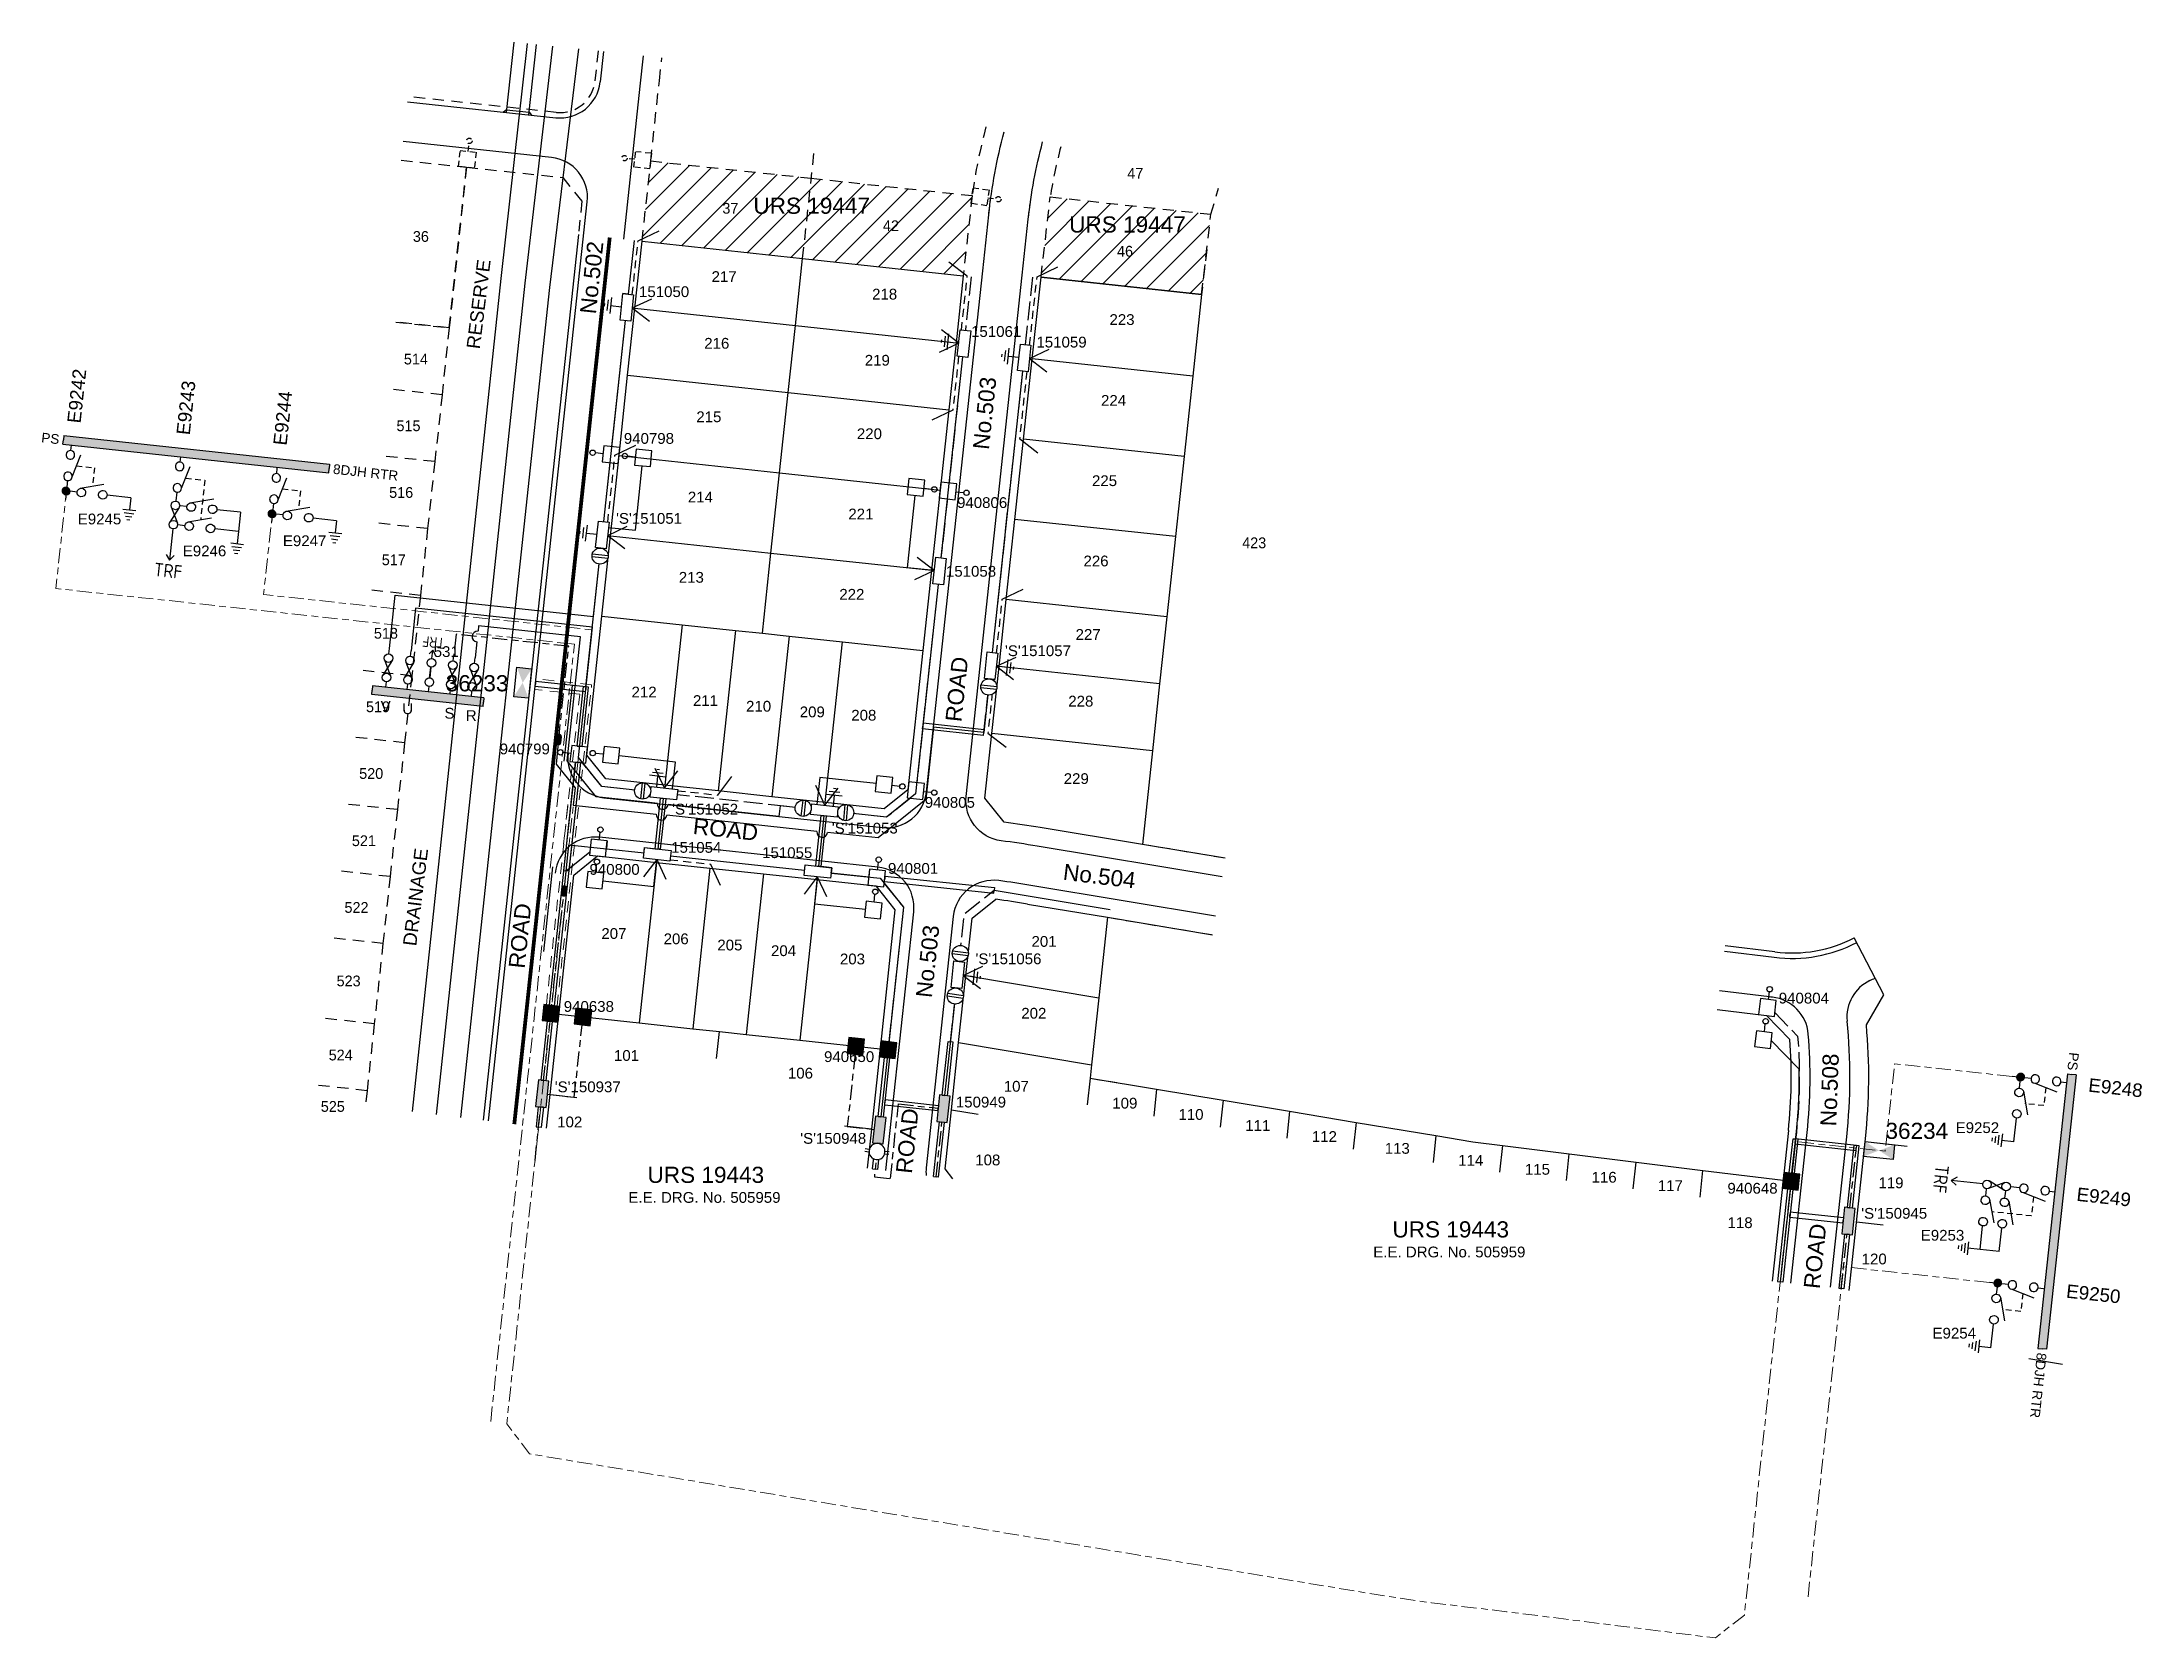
# Model space of a CAD drawing. Header units: metres. Extents: x 292676 to 293066, y 6233407 to 6233703.
import ezdxf
from ezdxf.enums import TextEntityAlignment as Align

# ---------------------------------------------------------------- set-up
doc = ezdxf.new("R2010")
doc.units = ezdxf.units.M
doc.header["$LTSCALE"] = 0.7
for name, pattern in [('A', [0]), ('Cable Exist OH', [1, 1, 0]), ('Cable Exist UG', [8.2, 4, -1.2, 1.8, -1.2]), ('CENTERX2', [101.6, 63.5, -12.7, 12.7, -12.7]), ('Dash', [5, 3, -2]), ('IE Trench LV', [6.5, 5, -1.5]), ('PHANTOM2', [31.75, 15.875, -3.175, 3.175, -3.175, 3.175, -3.175])]:
    doc.linetypes.add(name, pattern=pattern)
for name, color, linetype in [('_User Miscellaneous1', 3, 'Continuous'), ('_User Miscellaneous11', 7, 'Continuous'), ('_User Miscellaneous4', 7, 'Continuous'), ('_User Miscellaneous6', 7, 'Continuous'), ('_User Miscellaneous7', 150, 'Continuous'), ('_User Miscellaneous8', 7, 'Continuous'), ('_User_HV_Exist', 7, 'Continuous'), ('_User_LV_Exist', 7, 'Continuous'), ('Cadastre Developer_SP_NEW', 4, 'Continuous'), ('Cadastre Roads_SP_NEW', 8, 'Continuous'), ('Duct_SP_NEW', 2, 'Continuous'), ('Equip_HV_NEW', 2, 'Continuous'), ('Equip_LV_MOD', 5, 'Continuous'), ('Equip_LV_NEW', 5, 'Continuous'), ('Equip_SP_LV_NEW', 7, 'Continuous'), ('Mains_LV_NEW_R6', 2, 'Continuous'), ('Mains_LV_NEW_T84', 2, 'Continuous'), ('OH_Details_SP_MISC', 7, 'Continuous'), ('Services_SP_NEW_UG', 2, 'Continuous'), ('Sub_LV_EXT', 5, 'Continuous'), ('Sub_SP_EXT', 7, 'Continuous'), ('SupportsUG_SP_LV_EXT', 7, 'Continuous'), ('SupportsUG_SP_LV_NEW', 2, 'Continuous'), ('SupportsUG_SP_LV_SL_EXT', 7, 'Continuous'), ('SupportsUG_SP_LV_SL_NEW', 2, 'Continuous'), ('Trench_SP_NEW', 2, 'Continuous'), ('UG_Details_SP_MISC', 7, 'Continuous')]:
    doc.layers.add(name, color=color, linetype=linetype)
doc.layers.add('_User Miscellaneous5', color=7, linetype='Continuous', lineweight=35)
doc.layers.add('Cadastre Easements_SP_EXT', color=9, linetype='Continuous', lineweight=5)
doc.layers.add('_User Notes', color=7, linetype='Continuous', plot=False)
doc.styles.add('ARIAL', font='arial.ttf', dxfattribs={"height": 2})
doc.styles.add('COLUMN_LABEL', font='arial.ttf')
doc.styles.add('dotfont', font='dotfont.shx')
doc.styles.add('iecARIAL', font='arial.ttf', dxfattribs={"height": 2})
doc.styles.add('IESYMBOL1', font='isocp.shx')
doc.styles.add('POLE_LABEL', font='arial.ttf')
doc.styles.add('SL_LABEL', font='arial.ttf')
doc.styles.get("Standard").update_dxf_attribs({"font": 'arial.ttf'})
doc.styles.add('style1', font='iso3098b.shx')
doc.styles.add('SWG_LABEL', font='arial.ttf')
doc.styles.add('SWITCH_LABEL', font='arial.ttf', dxfattribs={"height": 2.5})
doc.linetypes.add('Cable New UG', pattern='A,8,-1,["x",style1,S=3.5,R=0,X=0.35,Y=-1],-3.5', length=12.5)
doc.linetypes.add('Cable Z', pattern='A,8,-1,["Z",Standard,S=2.5,R=0,X=0.35,Y=-1.25],-3.5', length=12.5)
doc.linetypes.add('IE Trench HV', pattern='A,8,-2,["/",style1,S=2.5,R=0,X=0.1,Y=-1],-4.5', length=14.5)

msp = doc.modelspace()

# ---------------------------------------------------------------- texts
at = {"layer": '_User Miscellaneous11', "style": 'ARIAL'}
for p in [(292785.07, 6233487.71), (292923.44, 6233477.58)]:
    msp.add_text('E.E. DRG. No. 505959', height=2, dxfattribs=at).set_placement(p)
at = {"layer": '_User Miscellaneous8', "color": 2, "style": 'ARIAL'}
for s, p in [('URS 19447', (292808.29, 6233671.4)), ('URS 19447', (292866.95, 6233667.92)), ('URS 19443', (292788.62, 6233491.41)), ('URS 19443', (292927, 6233481.28))]:
    msp.add_text(s, height=3, dxfattribs=at).set_placement(p)
at = {"layer": 'Cadastre Developer_SP_NEW', "color": 8, "style": 'dotfont'}
for s, p in [('47', (292877.75, 6233677.92)), ('37', (292802.53, 6233671.43)), ('36', (292745.03, 6233666.19)), ('42', (292832.35, 6233668.18)), ('46', (292875.84, 6233663.45)), ('514', (292743.36, 6233643.42)), ('515', (292741.99, 6233631.03)), ('516', (292740.63, 6233618.64)), ('423', (292899.09, 6233609.29)), ('517', (292739.26, 6233606.14)), ('518', (292737.79, 6233592.49)), ('519', (292736.32, 6233578.84)), ('520', (292735.06, 6233566.45)), ('521', (292733.7, 6233553.96)), ('522', (292732.33, 6233541.57)), ('523', (292730.86, 6233527.92)), ('524', (292729.39, 6233514.16)), ('525', (292727.93, 6233504.61))]:
    msp.add_text(s, height=2, dxfattribs=at).set_placement(p)
at = {"layer": 'Cadastre Developer_SP_NEW', "style": 'ARIAL'}
for s, p in [('RESERVE', (292757.46, 6233646.19)), ('DRAINAGE', (292745.65, 6233535.3))]:
    msp.add_text(s, height=2.5, rotation=83, dxfattribs=at).set_placement(p)
for s, p in [('217', (292800.52, 6233658.74)), ('218', (292830.34, 6233655.48)), ('223', (292874.44, 6233650.76)), ('216', (292799.16, 6233646.35)), ('219', (292828.98, 6233643.2)), ('224', (292872.87, 6233635.74)), ('215', (292797.69, 6233632.7)), ('220', (292827.51, 6233629.55)), ('225', (292871.19, 6233620.83)), ('214', (292796.11, 6233617.79)), ('221', (292825.93, 6233614.64)), ('213', (292794.43, 6233602.88)), ('226', (292869.61, 6233605.92)), ('222', (292824.25, 6233599.73)), ('227', (292868.14, 6233592.27)), ('531', (292748.9, 6233589.09)), ('212', (292785.65, 6233581.57)), ('211', (292797.06, 6233579.99)), ('210', (292806.93, 6233578.94)), ('228', (292866.78, 6233579.88)), ('209', (292816.9, 6233577.89)), ('208', (292826.47, 6233577.27)), ('229', (292865.94, 6233565.5)), ('207', (292780.05, 6233536.73)), ('206', (292791.61, 6233535.74)), ('205', (292801.59, 6233534.59)), ('204', (292811.56, 6233533.54)), ('201', (292859.95, 6233535.26)), ('203', (292824.36, 6233532)), ('202', (292858.06, 6233521.92)), ('101', (292782.39, 6233514.08)), ('106', (292814.7, 6233510.79)), ('107', (292854.8, 6233508.35)), ('109', (292874.96, 6233505.22)), ('102', (292771.84, 6233501.73)), ('110', (292887.25, 6233503.12)), ('111', (292899.67, 6233501.08)), ('112', (292912.03, 6233499.02)), ('108', (292849.5, 6233494.67)), ('113', (292925.57, 6233496.82)), ('114', (292939.22, 6233494.61)), ('115', (292951.61, 6233492.93)), ('116', (292964, 6233491.46)), ('117', (292976.29, 6233489.89)), ('119', (293017.28, 6233490.42)), ('118', (292989.25, 6233483.02)), ('120', (293014.17, 6233476.28))]:
    msp.add_text(s, height=2, dxfattribs=at).set_placement(p)
at = {"layer": 'Cadastre Roads_SP_NEW', "color": 3}
for s, rotation, p in [('No.502', 84, (292779.03, 6233652.68)), ('No.503', 84, (292852.03, 6233627.5)), ('ROAD', 84, (292846.93, 6233576.92)), ('ROAD', 353.8172, (292796.95, 6233556.24)), ('No.504', 353, (292865.69, 6233547.73)), ('ROAD', 84, (292765.78, 6233531.13)), ('No.503', 84, (292841.44, 6233525.69)), ('No.508', 87.9288, (293009.45, 6233501.88)), ('ROAD', 84, (292837.72, 6233493.04)), ('ROAD', 84, (293006.36, 6233471.63))]:
    msp.add_text(s, height=3, rotation=rotation, dxfattribs=at).set_placement(p)
at = {"layer": 'Equip_LV_NEW', "char_height": 2, "width": 1.1319, "attachment_point": 1, "style": 'iecARIAL'}
for s, insert in [('V', (292739.05, 6233580.91)), ('U', (292743.06, 6233580.48)), ('S', (292750.9, 6233579.64)), ('R', (292754.87, 6233579.21))]:
    msp.add_mtext(s, dxfattribs=dict(at, insert=insert))

# ---------------------------------------------------------------- blocks, each defined once
blk = doc.blocks.new('*U85')
at = {"layer": '_User Miscellaneous7', "lineweight": -3}
blk.add_lwpolyline([(-1.49, -6), (1.49, -6), (1.49, -3.03), (-1.49, -3.03)], close=True, dxfattribs=at)
blk.add_lwpolyline([(0, -3.03), (0, -1.58)], dxfattribs=at)
blk.add_circle((0, -1.08), 0.5, dxfattribs=at)
at = {"layer": '_User Miscellaneous8', "color": 2, "lineweight": -3}
blk.add_lwpolyline([(-1.49, 0), (1.49, 0), (1.49, 2.97), (-1.49, 2.97)], close=True, dxfattribs=at)
at = {"style": 'POLE_LABEL', "flags": 9}
blk.add_attdef('STRUCTURE_PLANT_NUMBER', text='', height=0.2, dxfattribs=at).set_placement((1.64, 1.73), align=Align.MIDDLE_LEFT)
for tag, flags, p in [('STREET_CODE', 9, (1.64, 1.49)), ('OWNED_BY', 9, (1.64, 1.09)), ('OPERATED_BY', 9, (1.64, 0.89)), ('STATE', 9, (1.64, 0.49)), ('COLUMN_TYPE', 9, (1.64, 1.29)), ('MAINTAINED_BY', 9, (1.64, 0.69)), ('USAGE', 9, (1.64, 0.29)), ('LEGEND', 9, (1.64, 0.09)), ('SUBURB', 9, (1.64, -0.31)), ('STREETNAME', 9, (1.64, -0.51)), ('Z', 1, (1.64, -1.31)), ('PARENT', 9, (1.64, -0.11)), ('LOCATION', 9, (1.64, -0.71)), ('NOTES', 9, (1.64, -0.91)), ('LABEL_ALIGNMENT', 9, (1.64, -1.11))]:
    blk.add_attdef(tag, text='', height=0.2, dxfattribs=dict(flags=flags)).set_placement(p, align=Align.MIDDLE_LEFT)
at = {"layer": '_User Miscellaneous5', "style": 'ARIAL', "flags": 8}
blk.add_attdef('ASSET_NUM', text='', height=2, dxfattribs=at).set_placement((2, 3.49), align=Align.MIDDLE_LEFT)
blk = doc.blocks.new('*U38')
at = {"layer": '_User Miscellaneous8', "color": 2}
blk.add_line((0, 0), (0, 1.45), dxfattribs=at)
blk.add_circle((0, 1.95), 0.5, dxfattribs=at)
for tag, p, flags in [('Z', (0, 0), 1), ('OPERATED_BY', (0, -9.61), 9)]:
    blk.add_attdef(tag, p, '', height=0.2, dxfattribs=dict(flags=flags))
at = {"style": 'SL_LABEL', "flags": 9}
blk.add_attdef('STREET_CODE', text='', height=0.2, dxfattribs=at).set_placement((0, -0.2), align=Align.MIDDLE_LEFT)
at = {"flags": 9}
for tag, p in [('CONSTRUCTED_VOLTAGE', (0, -0.4)), ('CONTROL_TYPE', (0, -0.6)), ('OPERATING_VOLTAGE', (0, -1.4)), ('ORIENTATION', (0, -1.6)), ('OWNED_BY', (0, -1.8)), ('STATE', (0, -2)), ('CEXIST', (0, -2.4)), ('CNEW', (0, -2.6)), ('CNUMBER', (0, -2.8)), ('CREMOVE', (0, -3)), ('CREPLACE', (0, -3.2)), ('LANTERN_PURPOSE', (0, -0.8)), ('LANTERN_TYPE', (0, -1)), ('NO_PHASES', (0, -1.2)), ('USAGE', (0, -2.2)), ('LKINGHEIGHT', (0, -3.4)), ('LBRACKET', (0, -3.6)), ('LBRACKETVOCAB', (0, -3.8)), ('LCATEGORY', (0, -4)), ('LCHARGE1', (0, -4.2)), ('LCHARGE1PERCENT', (0, -4.4)), ('LCHARGE2', (0, -4.6)), ('LCHARGE2PERCENT', (0, -4.8)), ('LCHARGE3', (0, -5)), ('LCHARGE3PERCENT', (0, -5.2)), ('LEXIST', (0, -5.4)), ('LLAMP', (0, -5.6)), ('LLAMPVOCAB', (0, -5.8)), ('LMAST', (0, -6)), ('LMASTVOCAB', (0, -6.2)), ('LNEW', (0, -6.4)), ('LANTNUMBER', (0, -6.6)), ('LOUTREACH', (0, -7)), ('LOUTREACHVOCAB', (0, -7.2)), ('LRATECODE', (0, -7.4)), ('LREMOVE', (0, -7.6)), ('LREPLACE', (0, -7.8)), ('SUBURB', (0, -8.6)), ('STREETNAME', (0, -8.8)), ('LTYPE', (0, -8)), ('LTYPEVOCAB', (0, -8.2)), ('LEGEND', (0, -8.4)), ('LOCATION', (0, -9)), ('NOTES', (0, -9.2)), ('MAINTAINED_BY', (0, -9.86))]:
    blk.add_attdef(tag, text='', height=0.2, dxfattribs=at).set_placement(p, align=Align.MIDDLE_LEFT)
at = {"layer": '_User Notes', "style": 'SL_LABEL', "flags": 8}
blk.add_attdef('ASSET_NUM', text='', height=2.5, dxfattribs=at).set_placement((2, 2), align=Align.MIDDLE_LEFT)
at = {"layer": '_User Notes', "flags": 8}
blk.add_attdef('LNUMBER', text='', height=2.5, dxfattribs=at).set_placement((1.2, -2.8), align=Align.MIDDLE_LEFT)
blk = doc.blocks.new('*U86')
at = {"layer": '_User Miscellaneous7', "lineweight": -3}
blk.add_lwpolyline([(-0.99, -6), (1.98, -6), (1.98, -3.03), (-0.99, -3.03)], close=True, dxfattribs=at)
blk.add_lwpolyline([(0.5, -3.03), (0.5, -1.58)], dxfattribs=at)
blk.add_circle((0.5, -1.08), 0.5, dxfattribs=at)
at = {"layer": '_User Miscellaneous8', "color": 2, "lineweight": -3}
blk.add_lwpolyline([(-1.49, 0), (1.49, 0), (1.49, 2.97), (-1.49, 2.97)], close=True, dxfattribs=at)
at = {"style": 'POLE_LABEL', "flags": 9}
blk.add_attdef('STRUCTURE_PLANT_NUMBER', text='', height=0.2, dxfattribs=at).set_placement((1.64, 1.73), align=Align.MIDDLE_LEFT)
for tag, flags, p in [('STREET_CODE', 9, (1.64, 1.49)), ('OWNED_BY', 9, (1.64, 1.09)), ('OPERATED_BY', 9, (1.64, 0.89)), ('STATE', 9, (1.64, 0.49)), ('COLUMN_TYPE', 9, (1.64, 1.29)), ('MAINTAINED_BY', 9, (1.64, 0.69)), ('USAGE', 9, (1.64, 0.29)), ('LEGEND', 9, (1.64, 0.09)), ('SUBURB', 9, (1.64, -0.31)), ('STREETNAME', 9, (1.64, -0.51)), ('Z', 1, (1.64, -1.31)), ('PARENT', 9, (1.64, -0.11)), ('LOCATION', 9, (1.64, -0.71)), ('NOTES', 9, (1.64, -0.91)), ('LABEL_ALIGNMENT', 9, (1.64, -1.11))]:
    blk.add_attdef(tag, text='', height=0.2, dxfattribs=dict(flags=flags)).set_placement(p, align=Align.MIDDLE_LEFT)
at = {"layer": '_User Miscellaneous5', "style": 'ARIAL', "flags": 8}
blk.add_attdef('ASSET_NUM', text='', height=2, dxfattribs=at).set_placement((2, 3.49), align=Align.MIDDLE_LEFT)
blk = doc.blocks.new('COLUMN_EXT')
at = {"layer": '_User Miscellaneous7'}
blk.add_hatch(color=256, dxfattribs=at).paths.add_polyline_path([(-7.49, 1.48), (-7.49, -1.49), (-4.52, -1.49), (-4.52, 1.48)])
at = {"layer": '_User Miscellaneous8'}
blk.add_hatch(color=256, dxfattribs=at).paths.add_polyline_path([(-1.49, 1.48), (-1.49, -1.49), (1.48, -1.49), (1.48, 1.48)])
at = {"layer": '_User Miscellaneous7'}
blk.add_lwpolyline([(-7.49, -1.49), (-4.52, -1.49), (-4.52, 1.48), (-7.49, 1.48)], close=True, dxfattribs=at)
at = {"layer": '_User Miscellaneous8'}
blk.add_lwpolyline([(-1.49, -1.49), (1.48, -1.49), (1.48, 1.48), (-1.49, 1.48)], close=True, dxfattribs=at)
at = {"flags": 9}
for tag, style, p in [('STRUCTURE_PLANT_NUMBER', 'POLE_LABEL', (1.81, 0.03)), ('STREET_CODE', 'COLUMN_LABEL', (1.81, -0.2))]:
    blk.add_attdef(tag, text='', height=0.2, dxfattribs=dict(at, style=style)).set_placement(p, align=Align.MIDDLE_LEFT)
at = {"flags": 1}
blk.add_attdef('Z', (1.81, -2.35), '', height=0.2, dxfattribs=at)
at = {"flags": 9}
for tag, p in [('COLUMN_TYPE', (1.81, -0.4)), ('OWNED_BY', (1.81, -0.6)), ('STATE', (1.81, -0.8)), ('USAGE', (1.81, -1)), ('STREETNAME', (1.81, -1.6)), ('SUBURB', (1.81, -1.8)), ('LEGEND', (1.81, -1.2)), ('LOCATION', (1.81, -1.4)), ('NOTES', (1.81, -2))]:
    blk.add_attdef(tag, text='', height=0.2, dxfattribs=at).set_placement(p, align=Align.MIDDLE_LEFT)
at = {"layer": '_User Miscellaneous6', "style": 'ARIAL', "flags": 8}
blk.add_attdef('ASSET_NUM', text='', height=2, dxfattribs=at).set_placement((2, 2), align=Align.MIDDLE_LEFT)
blk = doc.blocks.new('PILLAR_EXT')
blk.add_hatch(color=256).paths.add_polyline_path([(-2.475, 2.49), (-2.475, 0.51), (2.475, 0.51), (2.475, 2.49)])
blk.add_lwpolyline([(-2.475, 0.51), (2.475, 0.51), (2.475, 2.49), (-2.475, 2.49)], close=True)
for tag, p, flags in [('OWNED_BY', (0, 1.3), 9), ('STATE', (0, 1.1), 9), ('SUPPORT_TYPE', (0, 0.9), 9), ('USAGE', (0, 0.7), 9), ('LEGEND', (0, 0.5), 9), ('LOCATION', (0, 0.3), 9), ('NOTES', (0, 0.1), 9), ('PARENT', (0, -0.1), 9), ('STREETNAME', (0, -0.3), 9), ('SUBURB', (0, -0.5), 1)]:
    blk.add_attdef(tag, p, '', height=0.2, dxfattribs=dict(flags=flags))
at = {"layer": '_User Miscellaneous6', "style": 'ARIAL', "flags": 8}
blk.add_attdef('ASSET_NUM', text='', height=2, dxfattribs=at).set_placement((1.5, 7.5), align=Align.TOP_LEFT)
blk = doc.blocks.new('*U36')
blk.add_lwpolyline([(0, 1.375), (5.5, 1.375), (5.5, -1.375), (0, -1.375)], close=True)
blk.add_solid([(0, -1.375), (0, 1.375), (5.5, 1.375), (5.5, -1.375)])
for tag, height, flags, p in [('ASSET_NUM', 3, 8, (5.84, 2.545)), ('STREET_CODE', 0.2, 9, (5.34, 0.545)), ('OPERATING_VOLTAGE', 0.2, 9, (5.34, -0.055)), ('CONSTRUCTED_VOLTAGE', 0.2, 9, (5.34, 0.345)), ('NO_PHASES', 0.2, 9, (5.34, 0.145)), ('Z', 0.2, 1, (5.34, -3.055)), ('ORIENTATION', 0.2, 9, (5.34, -0.255)), ('OWNED_BY', 0.2, 9, (5.34, -0.455)), ('OPERATED_BY', 0.2, 9, (5.34, -0.655)), ('SECONDARY_VOLTAGE', 0.2, 9, (5.34, -1.055)), ('STATE', 0.2, 9, (5.34, -1.255)), ('SUBSTATION_TYPE', 0.2, 9, (5.34, -1.655)), ('STREETNAME', 0.2, 9, (5.34, -2.455)), ('SUBURB', 0.2, 9, (5.34, -2.655)), ('USAGE', 0.2, 9, (5.34, -1.855)), ('MAINTAINED_BY', 0.2, 9, (5.34, -0.855)), ('PARENT', 0.2, 9, (5.34, -1.455)), ('LEGEND', 0.2, 9, (5.34, -2.055)), ('LOCATION', 0.2, 9, (5.34, -2.255)), ('NOTES', 0.2, 9, (5.34, -2.855))]:
    blk.add_attdef(tag, text='', height=height, dxfattribs=dict(flags=flags)).set_placement(p, align=Align.MIDDLE_LEFT)
blk = doc.blocks.new('*U35')
at = {"lineweight": -3}
blk.add_lwpolyline([(-2.48, 2.49), (2.47, 2.49), (2.47, 0.51), (-2.48, 0.51)], close=True, dxfattribs=at)
for tag, flags, p in [('STREET_CODE', 9, (1.5, 3.5)), ('OWNED_BY', 9, (1.5, 3.3)), ('OPERATED_BY', 9, (1.5, 3.1)), ('STATE', 9, (1.5, 2.7)), ('SUPPORT_TYPE', 9, (1.5, 2.5)), ('SUBURB', 9, (1.5, 1.7)), ('STREETNAME', 9, (1.5, 1.5)), ('Z', 1, (1.5, 0.9)), ('MAINTAINED_BY', 9, (1.5, 2.9)), ('USAGE', 9, (1.5, 2.3)), ('LEGEND', 9, (1.5, 2.1)), ('PARENT', 9, (1.5, 1.9)), ('LOCATION', 9, (1.5, 1.3)), ('NOTES', 9, (1.5, 1.1))]:
    blk.add_attdef(tag, text='', height=0.2, dxfattribs=dict(flags=flags)).set_placement(p, align=Align.MIDDLE_LEFT)
at = {"layer": '_User Miscellaneous4', "style": 'ARIAL', "flags": 8}
blk.add_attdef('ASSET_NUM', text='', height=2, dxfattribs=at).set_placement((2, 5.5), align=Align.MIDDLE_LEFT)
blk = doc.blocks.new('A$C4FBE3B10')
at = {"layer": '_User Miscellaneous1', "color": 6, "linetype": 'Dash', "ltscale": 0.5, "flags": 128}
blk.add_lwpolyline([(0, 2.97), (0, 4.42)], dxfattribs=at)
at = {"layer": '_User Miscellaneous1', "color": 6, "linetype": 'Dash', "ltscale": 0.5}
blk.add_lwpolyline([(-1.48, 2.97), (1.48, 2.97), (1.48, 0), (-1.48, 0)], close=True, dxfattribs=at)
blk.add_circle((0, 4.92), 0.5, dxfattribs=at)
blk = doc.blocks.new('*U87')
at = {"layer": '_User Miscellaneous7', "lineweight": -3}
blk.add_lwpolyline([(-1.98, -6), (0.99, -6), (0.99, -3.03), (-1.98, -3.03)], close=True, dxfattribs=at)
blk.add_lwpolyline([(-0.5, -3.03), (-0.5, -1.58)], dxfattribs=at)
blk.add_circle((-0.5, -1.08), 0.5, dxfattribs=at)
at = {"layer": '_User Miscellaneous8', "color": 2, "lineweight": -3}
blk.add_lwpolyline([(-1.49, 0), (1.49, 0), (1.49, 2.97), (-1.49, 2.97)], close=True, dxfattribs=at)
at = {"style": 'POLE_LABEL', "flags": 9}
blk.add_attdef('STRUCTURE_PLANT_NUMBER', text='', height=0.2, dxfattribs=at).set_placement((1.64, 1.73), align=Align.MIDDLE_LEFT)
for tag, flags, p in [('STREET_CODE', 9, (1.64, 1.49)), ('OWNED_BY', 9, (1.64, 1.09)), ('OPERATED_BY', 9, (1.64, 0.89)), ('STATE', 9, (1.64, 0.49)), ('COLUMN_TYPE', 9, (1.64, 1.29)), ('MAINTAINED_BY', 9, (1.64, 0.69)), ('USAGE', 9, (1.64, 0.29)), ('LEGEND', 9, (1.64, 0.09)), ('SUBURB', 9, (1.64, -0.31)), ('STREETNAME', 9, (1.64, -0.51)), ('Z', 1, (1.64, -1.31)), ('PARENT', 9, (1.64, -0.11)), ('LOCATION', 9, (1.64, -0.71)), ('NOTES', 9, (1.64, -0.91)), ('LABEL_ALIGNMENT', 9, (1.64, -1.11))]:
    blk.add_attdef(tag, text='', height=0.2, dxfattribs=dict(flags=flags)).set_placement(p, align=Align.MIDDLE_LEFT)
at = {"layer": '_User Miscellaneous5', "style": 'ARIAL', "flags": 8}
blk.add_attdef('ASSET_NUM', text='', height=2, dxfattribs=at).set_placement((2, 3.49), align=Align.MIDDLE_LEFT)
blk = doc.blocks.new('A$C1B2C29DD')
at = {"layer": 'Services_SP_NEW_UG', "color": 2, "flags": 128}
for points in [[(0, 0), (-2.1, 3.44)], [(0, 0), (2.1, 3.44)]]:
    blk.add_lwpolyline(points, dxfattribs=at)
blk = doc.blocks.new('*U40')
at = {"layer": 'Services_SP_NEW_UG', "color": 2, "flags": 128}
blk.add_lwpolyline([(-10, -0.75), (-12.25, 2.93)], dxfattribs=at)
at = {"layer": 'Services_SP_NEW_UG', "color": 2, "linetype": 'Dash', "ltscale": 0.7, "flags": 128}
blk.add_lwpolyline([(-2.47, -0.75), (-10, -0.75)], dxfattribs=at)
blk = doc.blocks.new('*U41')
at = {"layer": 'Services_SP_NEW_UG', "color": 2, "flags": 128}
blk.add_lwpolyline([(10, -0.75), (12.25, 2.93)], dxfattribs=at)
at = {"layer": 'Services_SP_NEW_UG', "color": 2, "linetype": 'Dash', "ltscale": 0.7, "flags": 128}
blk.add_lwpolyline([(2.47, -0.75), (10, -0.75)], dxfattribs=at)
blk = doc.blocks.new('*U42')
at = {"layer": 'Services_SP_NEW_UG', "color": 2, "flags": 128}
blk.add_lwpolyline([(-15, -0.75), (-17.25, 2.93)], dxfattribs=at)
at = {"layer": 'Services_SP_NEW_UG', "color": 2, "linetype": 'Dash', "ltscale": 0.7, "flags": 128}
blk.add_lwpolyline([(-2.47, -0.75), (-15, -0.75)], dxfattribs=at)
blk = doc.blocks.new('*U43')
at = {"layer": 'Services_SP_NEW_UG', "color": 2, "flags": 128}
blk.add_lwpolyline([(-12.5, -0.75), (-14.75, 2.93)], dxfattribs=at)
at = {"layer": 'Services_SP_NEW_UG', "color": 2, "linetype": 'Dash', "ltscale": 0.7, "flags": 128}
blk.add_lwpolyline([(-2.47, -0.75), (-12.5, -0.75)], dxfattribs=at)
blk = doc.blocks.new('*U44')
at = {"layer": 'Services_SP_NEW_UG', "color": 2, "flags": 128}
blk.add_lwpolyline([(15, -0.75), (17.25, 2.93)], dxfattribs=at)
at = {"layer": 'Services_SP_NEW_UG', "color": 2, "linetype": 'Dash', "ltscale": 0.7, "flags": 128}
blk.add_lwpolyline([(2.47, -0.75), (15, -0.75)], dxfattribs=at)
blk = doc.blocks.new('*U45')
at = {"layer": 'Services_SP_NEW_UG', "color": 2, "flags": 128}
blk.add_lwpolyline([(-12.5, -0.75), (-14.75, 2.93)], dxfattribs=at)
at = {"layer": 'Services_SP_NEW_UG', "color": 2, "linetype": 'Dash', "ltscale": 0.7, "flags": 128}
blk.add_lwpolyline([(-2.47, -0.75), (-12.5, -0.75)], dxfattribs=at)
blk = doc.blocks.new('*U46')
at = {"layer": 'Services_SP_NEW_UG', "color": 2, "flags": 128}
blk.add_lwpolyline([(12.5, -0.75), (14.75, 2.93)], dxfattribs=at)
at = {"layer": 'Services_SP_NEW_UG', "color": 2, "linetype": 'Dash', "ltscale": 0.7, "flags": 128}
blk.add_lwpolyline([(2.47, -0.75), (12.5, -0.75)], dxfattribs=at)
blk = doc.blocks.new('LV_UG_LINKS_CLOSED_NEW')
for tag, flags, p in [('ACTUAL_STATUS', 9, (1.5, 0)), ('CONSTRUCTED_VOLTAGE', 9, (1.5, -0.2)), ('OPERATING_VOLTAGE', 9, (1.5, -0.6)), ('ORIENTATION', 9, (1.5, -0.8)), ('STATE', 9, (1.5, -1)), ('SWITCH_TYPE', 9, (1.5, -1.2)), ('OWNED_BY', 9, (1.5, -1.8)), ('OPERATED_BY', 9, (1.5, -2)), ('TYPE', 9, (1.5, -2.6)), ('Z', 1, (1.5, -2.8)), ('NO_PHASES', 9, (1.5, -0.4)), ('USAGE', 9, (1.5, -1.4)), ('NOTES', 9, (1.5, -1.6)), ('MAINTAINED_BY', 9, (1.5, -2.2)), ('NUMBER_OF_PHASES', 9, (1.5, -2.4))]:
    blk.add_attdef(tag, text='', height=0.2, dxfattribs=dict(flags=flags)).set_placement(p, align=Align.MIDDLE_LEFT)
blk.add_wipeout([(-1.06, -5.84), (-1.18, -5.98), (-1.29, -6.14), (-1.37, -6.31), (-1.43, -6.48), (-1.48, -6.67), (-1.49, -6.85), (-1.49, -7.04), (-1.46, -7.23), (-1.41, -7.41), (-1.33, -7.58), (-1.24, -7.74), (-1.12, -7.89), (-0.99, -8.02), (-0.84, -8.14), (-0.68, -8.23), (-0.51, -8.31), (-0.33, -8.36), (-0.14, -8.39), (0.05, -8.39), (0.23, -8.38), (0.42, -8.33), (0.59, -8.27), (0.76, -8.19), (0.92, -8.08), (1.06, -7.96), (1.18, -7.82), (1.29, -7.66), (1.37, -7.49), (1.43, -7.32), (1.48, -7.13), (1.49, -6.95), (1.49, -6.76), (1.46, -6.57), (1.41, -6.39), (1.33, -6.22), (1.24, -6.06), (1.12, -5.91), (0.99, -5.78), (0.84, -5.66), (0.68, -5.57), (0.51, -5.49), (0.33, -5.44), (0.14, -5.41), (-0.05, -5.41), (-0.23, -5.42), (-0.42, -5.47), (-0.59, -5.53), (-0.76, -5.61), (-0.92, -5.72)])
for p, q in [((-1.48, -6.65), (1.48, -6.65)), ((-1.48, -7.15), (1.48, -7.15))]:
    blk.add_line(p, q)
blk.add_circle((0, -6.9), 1.5)
blk = doc.blocks.new('Earth')
for p, q in [((0, -2.04), (0, 0)), ((-1.5, -2.04), (1.5, -2.04)), ((-1, -2.64), (1, -2.64)), ((-0.25, -3.24), (0.25, -3.24))]:
    blk.add_line(p, q)
blk = doc.blocks.new('*U50')
blk.add_wipeout([(-1.06, -0.44), (-1.18, -0.58), (-1.29, -0.74), (-1.37, -0.91), (-1.43, -1.08), (-1.48, -1.27), (-1.49, -1.45), (-1.49, -1.64), (-1.46, -1.83), (-1.41, -2.01), (-1.33, -2.18), (-1.24, -2.34), (-1.12, -2.49), (-0.99, -2.62), (-0.84, -2.74), (-0.68, -2.83), (-0.51, -2.91), (-0.33, -2.96), (-0.14, -2.99), (0.05, -2.99), (0.23, -2.98), (0.42, -2.93), (0.59, -2.87), (0.76, -2.79), (0.92, -2.68), (1.06, -2.56), (1.18, -2.42), (1.29, -2.26), (1.37, -2.09), (1.43, -1.92), (1.48, -1.73), (1.49, -1.55), (1.49, -1.36), (1.46, -1.17), (1.41, -0.99), (1.33, -0.82), (1.24, -0.66), (1.12, -0.51), (0.99, -0.38), (0.84, -0.26), (0.68, -0.17), (0.51, -0.09), (0.33, -0.04), (0.14, -0.01), (-0.05, -0.01), (-0.23, -0.02), (-0.42, -0.07), (-0.59, -0.13), (-0.76, -0.21), (-0.92, -0.32)])
for p, q in [((-1.48, -1.25), (1.48, -1.25)), ((-1.48, -1.75), (1.48, -1.75))]:
    blk.add_line(p, q)
blk.add_circle((0, -1.5), 1.5)
for tag, flags, p in [('ACTUAL_STATUS', 9, (1.5, 0)), ('CONSTRUCTED_VOLTAGE', 9, (1.5, -0.2)), ('OPERATING_VOLTAGE', 9, (1.5, -0.6)), ('ORIENTATION', 9, (1.5, -0.8)), ('STATE', 9, (1.5, -1)), ('SWITCH_TYPE', 9, (1.5, -1.2)), ('OWNED_BY', 9, (1.5, -1.8)), ('OPERATED_BY', 9, (1.5, -2)), ('TYPE', 9, (1.5, -2.6)), ('Z', 1, (1.5, -2.8)), ('NO_PHASES', 9, (1.5, -0.4)), ('USAGE', 9, (1.5, -1.4)), ('NOTES', 9, (1.5, -1.6)), ('MAINTAINED_BY', 9, (1.5, -2.2)), ('NUMBER_OF_PHASES', 9, (1.5, -2.4))]:
    blk.add_attdef(tag, text='', height=0.2, dxfattribs=dict(flags=flags)).set_placement(p, align=Align.MIDDLE_LEFT)
blk = doc.blocks.new('*U116')
at = {"layer": '_User Miscellaneous7'}
blk.add_hatch(color=256, dxfattribs=at).paths.add_polyline_path([(-1.47, 1.48), (-1.47, -1.49), (1.5, -1.49), (1.5, 1.48)])
at = {"layer": '_User Miscellaneous8'}
blk.add_hatch(color=256, dxfattribs=at).paths.add_polyline_path([(-1.49, 1.48), (-1.49, -1.49), (1.48, -1.49), (1.48, 1.48)])
at = {"layer": '_User Miscellaneous7'}
blk.add_lwpolyline([(-1.47, -1.49), (1.5, -1.49), (1.5, 1.48), (-1.47, 1.48)], close=True, dxfattribs=at)
at = {"layer": '_User Miscellaneous8'}
blk.add_lwpolyline([(-1.49, -1.49), (1.48, -1.49), (1.48, 1.48), (-1.49, 1.48)], close=True, dxfattribs=at)
at = {"flags": 9}
for tag, style, p in [('STRUCTURE_PLANT_NUMBER', 'POLE_LABEL', (1.81, 0.03)), ('STREET_CODE', 'COLUMN_LABEL', (1.81, -0.2))]:
    blk.add_attdef(tag, text='', height=0.2, dxfattribs=dict(at, style=style)).set_placement(p, align=Align.MIDDLE_LEFT)
at = {"flags": 1}
blk.add_attdef('Z', (1.81, -2.35), '', height=0.2, dxfattribs=at)
at = {"flags": 9}
for tag, p in [('COLUMN_TYPE', (1.81, -0.4)), ('OWNED_BY', (1.81, -0.6)), ('STATE', (1.81, -0.8)), ('USAGE', (1.81, -1)), ('STREETNAME', (1.81, -1.6)), ('SUBURB', (1.81, -1.8)), ('LEGEND', (1.81, -1.2)), ('LOCATION', (1.81, -1.4)), ('NOTES', (1.81, -2))]:
    blk.add_attdef(tag, text='', height=0.2, dxfattribs=at).set_placement(p, align=Align.MIDDLE_LEFT)
at = {"layer": '_User Miscellaneous6', "style": 'ARIAL', "flags": 8}
blk.add_attdef('ASSET_NUM', text='', height=2, dxfattribs=at).set_placement((2, 2), align=Align.MIDDLE_LEFT)
blk = doc.blocks.new('*U49')
h = blk.add_hatch(color=256)
edge = h.paths.add_edge_path()
edge.add_line((2.6, 0.05), (4.6, 0.05))
edge.add_arc((5.4, 0.01), 0.8, 177.2353, 184.4027)
edge.add_line((4.6, -0.05), (2.6, -0.05))
edge.add_arc((1.8, 0), 0.8, 356.4167, 363.5833)
blk.add_line((7.2, 0.01), (7.8, 0.01))
for points in [[(1, 0), (0, 0)], [(2.6, 0.05), (4.6, 0.05)], [(6.2, 0.01), (7.2, 0.01)], [(7, -0.59), (7.8, 0.01), (7, 0.61)], [(2.6, -0.05), (4.6, -0.05)]]:
    blk.add_lwpolyline(points)
for centre in [(1.8, 0), (5.4, 0.01)]:
    blk.add_circle(centre, 0.8)
for centre, start, end in [((1.8, 0), 356.4167, 3.5833), ((5.4, 0.01), 177.2353, 184.4027)]:
    blk.add_arc(centre, 0.8, start, end)
at = {"style": 'IESYMBOL1'}
blk.add_text('TRF', height=2, rotation=90, dxfattribs=at).set_placement((9.24, 0.01), align=Align.MIDDLE_CENTER)
at = {"flags": 1}
blk.add_attdef('Z', (0, 0), '', height=0.2, dxfattribs=at)
at = {"layer": 'Sub_LV_EXT', "flags": 1}
for tag, p in [('ORIENTATION', (2.14, -1.53)), ('USAGE', (2.14, -1.14)), ('NOTES', (2.14, -3.07))]:
    blk.add_attdef(tag, p, '', height=0.2, dxfattribs=at)
blk = doc.blocks.new('*U47')
for points in [[(1, 0), (0, 0)], [(5.04, 0.73), (2.16, -0.72)], [(5.05, -0.71), (2.16, 0.72)], [(6.2, 0.01), (7.2, 0.01)]]:
    blk.add_lwpolyline(points)
for centre in [(1.8, 0), (5.4, 0.01)]:
    blk.add_circle(centre, 0.8)
for tag, flags, p in [('ACTUAL_STATUS', 9, (1.5, 0)), ('CONSTRUCTED_VOLTAGE', 9, (1.5, -0.2)), ('OPERATED_BY', 9, (1.5, -0.6)), ('OWNED_BY', 9, (1.5, -1)), ('OPERATING_VOLTAGE', 9, (1.5, -1.2)), ('ORIENTATION', 9, (1.5, -1.4)), ('STATE', 9, (1.5, -1.6)), ('SWITCH_TYPE', 9, (1.5, -1.8)), ('Z', 1, (1.5, -2.4)), ('NO_PHASES', 9, (1.5, -0.4)), ('MAINTAINED_BY', 9, (1.5, -0.8)), ('USAGE', 9, (1.5, -2)), ('NOTES', 9, (1.5, -2.2))]:
    blk.add_attdef(tag, text='', height=0.2, dxfattribs=dict(flags=flags)).set_placement(p, align=Align.MIDDLE_LEFT)
blk = doc.blocks.new('LV_UG_DFUSE_CLOSED_NEW')
for points in [[(1, 0), (0, 0)], [(5.04, 0.73), (2.16, -0.72)], [(5.05, -0.71), (2.16, 0.72)], [(6.2, 0.01), (7.2, 0.01)]]:
    blk.add_lwpolyline(points)
for centre in [(1.8, 0), (5.4, 0.01)]:
    blk.add_circle(centre, 0.8)
for tag, flags, p in [('ACTUAL_STATUS', 9, (1.5, 0)), ('CONSTRUCTED_VOLTAGE', 9, (1.5, -0.2)), ('OPERATED_BY', 9, (1.5, -0.6)), ('OWNED_BY', 9, (1.5, -1)), ('OPERATING_VOLTAGE', 9, (1.5, -1.2)), ('ORIENTATION', 9, (1.5, -1.4)), ('STATE', 9, (1.5, -1.6)), ('SWITCH_TYPE', 9, (1.5, -1.8)), ('Z', 1, (1.5, -2.4)), ('NO_PHASES', 9, (1.5, -0.4)), ('MAINTAINED_BY', 9, (1.5, -0.8)), ('USAGE', 9, (1.5, -2)), ('NOTES', 9, (1.5, -2.2))]:
    blk.add_attdef(tag, text='', height=0.2, dxfattribs=dict(flags=flags)).set_placement(p, align=Align.MIDDLE_LEFT)
blk = doc.blocks.new('LV_STJ_NEW')
blk.add_hatch(color=256).paths.add_polyline_path([(0.91, 0.13, 0.414214), (0.59, 0.45), (-0.59, 0.45, 0.414214), (-0.91, 0.13), (-0.91, -0.13, 0.414214), (-0.59, -0.45), (0.59, -0.45, 0.414214), (0.91, -0.13)])
blk.add_lwpolyline([(-0.91, 0.13), (-0.91, -0.13, 0.414214), (-0.59, -0.45), (0.59, -0.45, 0.414214), (0.91, -0.13), (0.91, 0.13, 0.414214), (0.59, 0.45), (-0.59, 0.45, 0.414214)], format="xyb", close=True)
for tag, flags, p in [('ORIENTATION', 9, (1.5, 0)), ('STATE', 9, (1.5, -0.8)), ('OWNED_BY', 9, (1.5, -1)), ('OPERATED_BY', 9, (1.5, -1.2)), ('OPERATING_VOLTAGE', 9, (1.5, -1.6)), ('CONSTRUCTED_VOLTAGE', 9, (1.5, -1.8)), ('TYPE', 9, (1.5, -2.2)), ('Z', 1, (1.5, -2.4)), ('USAGE', 9, (1.5, -0.2)), ('LEGEND', 9, (1.5, -0.4)), ('NOTES', 9, (1.5, -0.6)), ('MAINTAINED_BY', 9, (1.5, -1.4)), ('NUMBER_OF_PHASES', 9, (1.5, -2))]:
    blk.add_attdef(tag, text='', height=0.2, dxfattribs=dict(flags=flags)).set_placement(p, align=Align.MIDDLE_LEFT)
blk = doc.blocks.new('*U98')
at = {"layer": 'Services_SP_NEW_UG', "color": 2, "flags": 128}
blk.add_lwpolyline([(-15.24, -0.75), (-17.49, 2.93)], dxfattribs=at)
at = {"layer": 'Services_SP_NEW_UG', "color": 2, "linetype": 'Dash', "ltscale": 0.7, "flags": 128}
blk.add_lwpolyline([(-2.47, -0.75), (-15.24, -0.75)], dxfattribs=at)
blk = doc.blocks.new('*U99')
at = {"layer": 'Services_SP_NEW_UG', "color": 2, "flags": 128}
blk.add_lwpolyline([(12.5, -0.75), (14.75, 2.93)], dxfattribs=at)
at = {"layer": 'Services_SP_NEW_UG', "color": 2, "linetype": 'Dash', "ltscale": 0.7, "flags": 128}
blk.add_lwpolyline([(2.47, -0.75), (12.5, -0.75)], dxfattribs=at)
blk = doc.blocks.new('*U100')
at = {"layer": 'Services_SP_NEW_UG', "color": 2, "flags": 128}
blk.add_lwpolyline([(-12.5, -0.75), (-14.75, 2.93)], dxfattribs=at)
at = {"layer": 'Services_SP_NEW_UG', "color": 2, "linetype": 'Dash', "ltscale": 0.7, "flags": 128}
blk.add_lwpolyline([(-2.47, -0.75), (-12.5, -0.75)], dxfattribs=at)
blk = doc.blocks.new('LV_UG_LINKS_OPEN_NEW')
for tag, p, flags in [('ORIENTATION', (0, 0), 9), ('Z', (0, 0), 1), ('USAGE', (0, -0.2), 9), ('NOTES', (0, -0.4), 9)]:
    blk.add_attdef(tag, p, '', height=0.2, dxfattribs=dict(flags=flags))
blk.add_wipeout([(-1.17, -5.97), (-1.28, -6.12), (-1.36, -6.29), (-1.43, -6.46), (-1.47, -6.65), (-1.49, -6.83), (-1.49, -7.02), (-1.46, -7.21), (-1.41, -7.39), (-1.34, -7.56), (-1.25, -7.72), (-1.13, -7.87), (-1, -8.01), (-0.86, -8.12), (-0.7, -8.22), (-0.53, -8.3), (-0.35, -8.35), (-0.16, -8.39), (0.03, -8.39), (0.21, -8.38), (0.4, -8.34), (0.57, -8.28), (0.74, -8.2), (0.9, -8.09), (1.04, -7.97), (1.17, -7.83), (1.28, -7.68), (1.36, -7.51), (1.43, -7.34), (1.47, -7.15), (1.49, -6.97), (1.49, -6.78), (1.46, -6.59), (1.41, -6.41), (1.34, -6.24), (1.25, -6.08), (1.13, -5.93), (1, -5.79), (0.86, -5.68), (0.7, -5.58), (0.53, -5.5), (0.35, -5.45), (0.16, -5.41), (-0.03, -5.41), (-0.21, -5.42), (-0.4, -5.46), (-0.57, -5.52), (-0.74, -5.6), (-0.9, -5.71), (-1.04, -5.83)])
for p, q in [((-1.47, -6.65), (-2.22, -6.65)), ((-1.47, -7.15), (-2.22, -7.15)), ((1.47, -6.65), (2.22, -6.65)), ((1.47, -7.15), (2.22, -7.15))]:
    blk.add_line(p, q)
blk.add_lwpolyline([(1.49, -6.9, 1), (-1.49, -6.9, 1)], format="xyb", close=True)
blk = doc.blocks.new('SWG_SIE_SU_NEW')
blk.add_line((5.81, 0.79), (1.59, 1.94))
at = {"linetype": 'A', "lineweight": 0}
for p, q in [((7.98, 0.35), (7.98, -0.37)), ((8.18, -0.58), (8.18, 0.56)), ((8.38, 0.66), (8.38, -0.68)), ((8.58, -0.71), (8.58, 0.69)), ((8.78, 0.66), (8.78, -0.68)), ((8.98, -0.59), (8.98, 0.56)), ((9.18, 0.35), (9.18, -0.38))]:
    blk.add_line(p, q, dxfattribs=at)
at = {"linetype": 'Dash', "ltscale": 0.5}
blk.add_lwpolyline([(3.7, 1.36), (3.7, 4.73), (7.22, 4.73)], dxfattribs=at)
for points in [[(1, 0), (0, 0)], [(6.6, -0.01), (10.1, -0.01)]]:
    blk.add_lwpolyline(points)
for points in [[(1.8, -0.8, 1), (1.8, 0.8, 1)], [(5.8, -0.81, 1), (5.8, 0.79, 1)]]:
    blk.add_lwpolyline(points, format="xyb", close=True)
at = {"linetype": 'A', "lineweight": 0}
blk.add_circle((8.58, -0.01), 0.7, dxfattribs=at)
at = {"style": 'SWG_LABEL', "flags": 8}
blk.add_attdef('ASSET_NUM', text='', height=2, rotation=179.9544, dxfattribs=at).set_placement((-2.4, 0.01), align=Align.MIDDLE_LEFT)
at = {"flags": 1}
blk.add_attdef('Z', (0, 0), '', height=0.2, dxfattribs=at)
at = {"style": 'SWITCH_LABEL', "flags": 9}
blk.add_attdef('STREET_CODE', text='', height=0.2, dxfattribs=at).set_placement((0, 0), align=Align.MIDDLE_LEFT)
at = {"flags": 9}
for tag, p in [('OPERATED_BY', (-0.01, -1.84)), ('ORIENTATION', (0, -0.2)), ('SUBURB', (0, -0.8)), ('STREETNAME', (0, -1)), ('OWNED_BY', (0, -1.62)), ('MAINTAINED_BY', (-0.01, -2.05)), ('PARENT', (0, -0.4)), ('USAGE', (0, -0.6)), ('LOCATION', (0, -1.2)), ('NOTES', (0, -1.4))]:
    blk.add_attdef(tag, text='', height=0.2, dxfattribs=at).set_placement(p, align=Align.MIDDLE_LEFT)
blk = doc.blocks.new('*U48')
for p, q in [((-6.1, 4.33), (-1.8, 5.55)), ((-6.1, 0.75), (-1.8, 1.97)), ((2.22, -2.29), (4.62, -2.29)), ((2.52, -2.89), (4.32, -2.89)), ((2.83, -3.49), (4.03, -3.49)), ((3.13, -4.09), (3.73, -4.09))]:
    blk.add_line(p, q)
at = {"linetype": 'Dash', "ltscale": 0.5, "flags": 128}
blk.add_lwpolyline([(-7.34, 8.78), (-3.81, 8.78), (-3.79, 1.4)], dxfattribs=at)
for points in [[(-5.79, 2.76, -1), (-5.79, 4.36, -1)], [(-1.79, 2.77, -1), (-1.79, 4.37, -1)], [(-5.79, -0.82, -1), (-5.79, 0.78, -1)], [(-1.79, -0.81, -1), (-1.79, 0.79, -1)]]:
    blk.add_lwpolyline(points, format="xyb", close=True)
for points in [[(-6.59, 3.56), (-7.89, 3.56)], [(3.42, 3.57), (-0.99, 3.57)], [(3.42, 3.57), (3.42, -0.01)], [(-6.59, -0.02), (-7.89, -0.02)], [(3.42, -0.01), (-0.99, -0.01)], [(3.42, -0.01), (3.42, -2.29)]]:
    blk.add_lwpolyline(points)
at = {"flags": 1}
blk.add_attdef('Z', (0, 0), '', height=0.2, dxfattribs=at)
at = {"style": 'ARIAL', "flags": 8}
blk.add_attdef('ASSET_NUM', text='', height=2, dxfattribs=at).set_placement((-1.81, -3.15), align=Align.MIDDLE_CENTER)
at = {"style": 'SWITCH_LABEL', "flags": 9}
blk.add_attdef('STREET_CODE', text='', height=0.2, dxfattribs=at).set_placement((0, -0.2), align=Align.MIDDLE_LEFT)
at = {"flags": 9}
for tag, p in [('ORIENTATION', (0, -0.4)), ('SUBURB', (0, -1)), ('STREETNAME', (0, -1.2)), ('PARENT', (0, -0.6)), ('USAGE', (0, -0.8)), ('LOCATION', (0, -1.4)), ('NOTES', (0, -1.6))]:
    blk.add_attdef(tag, text='', height=0.2, dxfattribs=at).set_placement(p, align=Align.MIDDLE_LEFT)
blk = doc.blocks.new('*U102')
for p, q in [((-1.6, 0), (-1.6, 51.26)), ((-1.6, 51.26), (-0.8, 51.26)), ((0, 51.26), (-0.8, 51.26)), ((0, 0), (0, 51.26)), ((-1.6, 0), (-0.8, 0)), ((0, 0), (-0.8, 0))]:
    blk.add_line(p, q)
at = {"style": 'ARIAL'}
blk.add_attdef('SWG_TYPE', text='', height=1.8, rotation=90, dxfattribs=at).set_placement((-0.8, 52.01), align=Align.MIDDLE_LEFT)
blk.add_attdef('SUB_TYPE', text='', height=1.8, rotation=90, dxfattribs=at).set_placement((-0.8, -0.76), align=Align.MIDDLE_RIGHT)
blk = doc.blocks.new('SWG_SIE_TRF_NOES_NEW')
for p, q in [((7.01, 0.8), (2.79, 1.95)), ((14.68, 0), (20.54, 0))]:
    blk.add_line(p, q)
for points in [[(2.2, 0.01), (1.2, 0.01)], [(19.54, -0.75), (20.54, 0), (19.54, 0.75)], [(7.8, 0), (9.45, 0)]]:
    blk.add_lwpolyline(points)
for points in [[(3, -0.79, 1), (3, 0.81, 1)], [(7, -0.8, 1), (7, 0.8, 1)]]:
    blk.add_lwpolyline(points, format="xyb", close=True)
at = {"flags": 1}
blk.add_attdef('Z', (0, 0), '', height=0.2, dxfattribs=at)
at = {"style": 'SWITCH_LABEL', "flags": 9}
blk.add_attdef('STREET_CODE', text='', height=0.2, dxfattribs=at).set_placement((0, -0.2), align=Align.MIDDLE_LEFT)
at = {"flags": 9}
for tag, p in [('ORIENTATION', (0, -0.4)), ('SUBURB', (0, -1)), ('STREETNAME', (0, -1.2)), ('PARENT', (0, -0.6)), ('USAGE', (0, -0.8)), ('LOCATION', (0, -1.4)), ('NOTES', (0, -1.6))]:
    blk.add_attdef(tag, text='', height=0.2, dxfattribs=at).set_placement(p, align=Align.MIDDLE_LEFT)
blk = doc.blocks.new('SWG_FUSE_NEW')
for points in [[(4.04, 0.73), (1.16, -0.72)], [(4.05, -0.71), (1.16, 0.72)]]:
    blk.add_lwpolyline(points)
for centre in [(0.8, 0), (4.4, 0.01)]:
    blk.add_circle(centre, 0.8)
at = {"style": 'SWITCH_LABEL', "flags": 8}
blk.add_attdef('ASSET_NUM', text='', height=2.5, rotation=179.9544, dxfattribs=at).set_placement((-2.4, 0), align=Align.MIDDLE_LEFT)
for tag, p, flags in [('Z', (0, 0), 1), ('ORIENTATION', (0.04, -4.4), 9), ('USAGE', (0.04, -5.4), 9)]:
    blk.add_attdef(tag, p, '', height=0.2, dxfattribs=dict(flags=flags))
at = {"flags": 9}
for tag, p in [('SUBURB', (0, -2.2)), ('STREETNAME', (0, -2.4)), ('PARENT', (0, -1.6))]:
    blk.add_attdef(tag, text='', height=0.2, dxfattribs=at).set_placement(p, align=Align.MIDDLE_LEFT)
blk = doc.blocks.new('*U103')
at = {"linetype": 'CENTERX2'}
blk.add_blockref('SWG_SIE_TRF_NOES_NEW', (0, 0), dxfattribs=at)
at = {"linetype": 'CENTERX2', "rotation": 180}
blk.add_blockref('SWG_FUSE_NEW', (14.68, 0), dxfattribs=at)
at = {"style": 'IESYMBOL1'}
blk.add_text('TRF', height=2.5, rotation=89.9826, dxfattribs=at).set_placement((22.51, -0.05), align=Align.MIDDLE_CENTER)
blk = doc.blocks.new('SWG_SIE_ES_NEW')
for p, q in [((-6.1, 0.75), (-1.8, 1.97)), ((2.22, -2.29), (4.62, -2.29)), ((2.52, -2.89), (4.32, -2.89)), ((2.83, -3.49), (4.03, -3.49)), ((3.13, -4.09), (3.73, -4.09))]:
    blk.add_line(p, q)
at = {"const_width": 0.8, "flags": 128}
blk.add_lwpolyline([(-9.09, -0.02, 1), (-8.29, -0.02, 1)], format="xyb", close=True, dxfattribs=at)
for points in [[(-5.79, -0.82, -1), (-5.79, 0.78, -1)], [(-1.79, -0.81, -1), (-1.79, 0.79, -1)]]:
    blk.add_lwpolyline(points, format="xyb", close=True)
for points in [[(-6.59, -0.02), (-7.89, -0.02)], [(3.42, -0.01), (-0.99, -0.01)], [(3.42, -0.01), (3.42, -2.29)]]:
    blk.add_lwpolyline(points)
at = {"flags": 1}
blk.add_attdef('Z', (0, 0), '', height=0.2, dxfattribs=at)
at = {"style": 'ARIAL', "flags": 8}
blk.add_attdef('ASSET_NUM', text='', height=2, dxfattribs=at).set_placement((-1.81, -3.15), align=Align.MIDDLE_CENTER)
at = {"style": 'SWITCH_LABEL', "flags": 9}
blk.add_attdef('STREET_CODE', text='', height=0.2, dxfattribs=at).set_placement((0, -0.2), align=Align.MIDDLE_LEFT)
at = {"flags": 9}
for tag, p in [('ORIENTATION', (0, -0.4)), ('SUBURB', (0, -1)), ('STREETNAME', (0, -1.2)), ('PARENT', (0, -0.6)), ('USAGE', (0, -0.8)), ('LOCATION', (0, -1.4)), ('NOTES', (0, -1.6))]:
    blk.add_attdef(tag, text='', height=0.2, dxfattribs=at).set_placement(p, align=Align.MIDDLE_LEFT)
blk = doc.blocks.new('*U104')
for p, q in [((-1.6, 0), (-1.6, 49.65)), ((-1.6, 49.65), (-0.8, 49.65)), ((0, 49.65), (-0.8, 49.65)), ((0, 0), (0, 49.65)), ((-1.6, 0), (-0.8, 0)), ((0, 0), (-0.8, 0))]:
    blk.add_line(p, q)
at = {"style": 'ARIAL'}
blk.add_attdef('SWG_TYPE', text='', height=1.8, rotation=90, dxfattribs=at).set_placement((-0.8, 50.39), align=Align.MIDDLE_LEFT)
blk.add_attdef('SUB_TYPE', text='', height=1.8, rotation=90, dxfattribs=at).set_placement((-0.8, -0.76), align=Align.MIDDLE_RIGHT)
blk = doc.blocks.new('*U105')
at = {"linetype": 'CENTERX2'}
blk.add_blockref('SWG_SIE_TRF_NOES_NEW', (0, 0), dxfattribs=at)
at = {"linetype": 'CENTERX2', "rotation": 180}
blk.add_blockref('SWG_FUSE_NEW', (14.68, 0), dxfattribs=at)
at = {"style": 'IESYMBOL1'}
blk.add_text('TRF', height=2.5, rotation=89.9826, dxfattribs=at).set_placement((22.51, -0.05), align=Align.MIDDLE_CENTER)

# ---------------------------------------------------------------- hatches: boundary and pattern name
h = msp.add_hatch()
h.set_pattern_fill('ANSI31', color=3)
h.paths.add_polyline_path([(292848.76, 6233673.31), (292848.72, 6233673.31), (292848.92, 6233674.78), (292819.04, 6233678), (292817.44, 6233663.09), (292847.27, 6233659.87)])
h.paths.add_polyline_path([(292819.04, 6233678), (292789.22, 6233681.21), (292787.61, 6233666.3), (292817.44, 6233663.09)])
h.paths.add_polyline_path([(292807.52, 6233670.57), (292830.73, 6233670.57), (292830.73, 6233675.22), (292807.52, 6233675.22)], flags=9)
h.paths.add_polyline_path([(292832, 6233667.83), (292835.5, 6233667.83), (292835.5, 6233670.53), (292832, 6233670.53)], flags=24)
h.paths.add_polyline_path([(292802.18, 6233671.08), (292805.64, 6233671.08), (292805.64, 6233673.78), (292802.18, 6233673.78)], flags=24)
h = msp.add_hatch()
h.set_pattern_fill('ANSI31', color=3)
h.paths.add_polyline_path([(292893.27, 6233671.32), (292863.44, 6233674.53), (292861.72, 6233659.63), (292891.55, 6233656.42)])
h.paths.add_polyline_path([(292866.17, 6233667.09), (292889.39, 6233667.09), (292889.39, 6233671.74), (292866.17, 6233671.74)], flags=24)
h.paths.add_polyline_path([(292875.49, 6233663.1), (292878.97, 6233663.1), (292878.97, 6233665.8), (292875.49, 6233665.8)], flags=24)
at = {"layer": 'Equip_HV_NEW'}
h = msp.add_hatch(color=256, dxfattribs=at)
h.dxf.hatch_style = 1
h.paths.add_polyline_path([(292680.2, 6233630.22), (292680.03, 6233628.63), (292729.39, 6233623.32), (292729.56, 6233624.91)])
h = msp.add_hatch(color=256, dxfattribs=at)
h.dxf.hatch_style = 1
h.paths.add_polyline_path([(293054, 6233511.47), (293052.41, 6233511.64), (293046.92, 6233460.67), (293048.51, 6233460.5)])
at = {"layer": 'Equip_LV_MOD'}
h = msp.add_hatch(color=256, dxfattribs=at)
h.dxf.hatch_style = 1
h.paths.add_polyline_path([(292758.07, 6233579.92), (292758.24, 6233581.51), (292737.56, 6233583.74), (292737.39, 6233582.15)])

# ---------------------------------------------------------------- linework, layer by layer
at = {"layer": '_User Miscellaneous11', "ltscale": 2}
for p, q in [((292775.22, 6233569.58), (292773.04, 6233549.41)), ((292776.18, 6233569.48), (292773.99, 6233549.3)), ((292775.22, 6233569.58), (292775.7, 6233569.53)), ((292776.18, 6233569.48), (292775.7, 6233569.53)), ((292773.04, 6233549.41), (292773.51, 6233549.35)), ((292773.99, 6233549.3), (292773.51, 6233549.35))]:
    msp.add_line(p, q, dxfattribs=at)
at = {"layer": '_User_HV_Exist', "color": 7, "linetype": 'Cable Exist UG', "lineweight": 0, "flags": 128}
for points in [[(292759.49, 6233447.11), (292766.34, 6233510.75), (292767.84, 6233524.68), (292770.53, 6233549.67), (292775.03, 6233591.46), (292678.7, 6233601.81), (292680.5, 6233618.37)], [(293042.15, 6233511.17), (293020.29, 6233513.55), (293018.54, 6233497.3), (293001.84, 6233499.09), (292992.38, 6233411.15), (292986.99, 6233406.89), (292948.19, 6233411.77), (292934.28, 6233413.43), (292925.66, 6233414.68), (292766.7, 6233441.09), (292762.46, 6233446.67), (292765.15, 6233471.68), (292767.45, 6233493.06), (292769.32, 6233510.43), (292770.82, 6233524.36), (292772.43, 6233539.26)], [(293037.89, 6233472.91), (293010.81, 6233475.84), (293004.21, 6233414.53)]]:
    msp.add_lwpolyline(points, dxfattribs=at)
at = {"layer": '_User_LV_Exist', "color": 7, "linetype": 'Cable Exist UG'}
for p, q in [((292772.12, 6233573.79), (292773.98, 6233591.08)), ((292775.02, 6233507.33), (292776.47, 6233520.77)), ((292827.18, 6233515.31), (292825.73, 6233501.87)), ((292770.04, 6233507.87), (292775.02, 6233507.33)), ((292767.72, 6233495.59), (292768.79, 6233505.51)), ((292825.73, 6233501.87), (292830.71, 6233501.34)), ((292842.23, 6233492.55), (292843.32, 6233502.71)), ((293000.89, 6233490.25), (292999.04, 6233473.03))]:
    msp.add_line(p, q, dxfattribs=at)
at = {"layer": '_User_LV_Exist', "color": 8, "linetype": 'Cable Exist UG', "lineweight": 0}
msp.add_line((292773.83, 6233561.67), (292773.04, 6233554.31), dxfattribs=at)
at = {"layer": '_User_LV_Exist', "color": 7, "linetype": 'Cable Exist UG'}
for points in [[(292773.98, 6233591.08), (292753.05, 6233593.31), (292752.63, 6233589.36)], [(292769.32, 6233510.43), (292773.11, 6233545.58)], [(292831.43, 6233498.77), (292830.76, 6233492.54), (292833.74, 6233492.22), (292835.23, 6233506.07), (292842.6, 6233505.28)]]:
    msp.add_lwpolyline(points, dxfattribs=at)
at = {"layer": '_User_LV_Exist', "color": 7, "linetype": 'Cable Exist UG', "flags": 128}
for points in [[(293011.98, 6233486.78), (293013.18, 6233497.87)], [(293010.37, 6233471.81), (293011.45, 6233481.86)]]:
    msp.add_lwpolyline(points, dxfattribs=at)
at = {"layer": 'Cadastre Developer_SP_NEW', "color": 8, "linetype": 'Dash'}
for p, q in [((292779.45, 6233701.65), (292778.84, 6233695.99)), ((292790.82, 6233696.12), (292791.28, 6233700.39)), ((292789.22, 6233681.21), (292790.82, 6233696.12)), ((292771.68, 6233690.23), (292744.13, 6233693.19)), ((292817.44, 6233663.09), (292819.58, 6233682.97)), ((292742.85, 6233681.36), (292755, 6233680.05)), ((292751.78, 6233650.22), (292755, 6233680.05)), ((292755, 6233680.05), (292751.78, 6233650.22)), ((292755, 6233680.05), (292751.78, 6233650.22)), ((292755, 6233680.05), (292772.89, 6233678.13)), ((292787.61, 6233666.3), (292789.22, 6233681.21)), ((292789.22, 6233681.21), (292819.04, 6233678)), ((292772.89, 6233678.13), (292776.44, 6233673.72)), ((292819.04, 6233678), (292848.92, 6233674.78)), ((292848.92, 6233674.78), (292847.27, 6233659.87)), ((292861.72, 6233659.63), (292863.44, 6233674.53)), ((292863.44, 6233674.53), (292893.27, 6233671.32)), ((292893.27, 6233671.32), (292894.69, 6233676.19)), ((292776.44, 6233673.72), (292775.78, 6233667.57)), ((292891.55, 6233656.42), (292893.27, 6233671.32)), ((292891.55, 6233656.42), (292892.51, 6233664.75)), ((292892.51, 6233664.75), (292891.55, 6233656.42)), ((292741.84, 6233651.3), (292751.78, 6233650.22)), ((292751.78, 6233650.22), (292741.84, 6233651.3)), ((292751.78, 6233650.22), (292741.84, 6233651.3)), ((292751.78, 6233650.22), (292750.45, 6233637.8)), ((292750.45, 6233637.8), (292740.5, 6233638.87)), ((292750.45, 6233637.8), (292749.11, 6233625.37)), ((292749.11, 6233625.37), (292739.17, 6233626.44)), ((292749.11, 6233625.37), (292747.77, 6233612.94)), ((292747.77, 6233612.94), (292737.83, 6233614.01)), ((292747.77, 6233612.94), (292746.43, 6233600.51)), ((292746.43, 6233600.51), (292736.49, 6233601.58)), ((292746.43, 6233600.51), (292744.83, 6233585.6)), ((292744.83, 6233585.6), (292734.88, 6233586.67)), ((292744.83, 6233585.6), (292743.49, 6233573.17)), ((292743.49, 6233573.17), (292733.55, 6233574.24)), ((292743.49, 6233573.17), (292742.15, 6233560.74)), ((292742.15, 6233560.74), (292732.21, 6233561.81)), ((292742.15, 6233560.74), (292740.81, 6233548.31)), ((292895.93, 6233551.71), (292880.55, 6233554.26)), ((292740.81, 6233548.31), (292730.87, 6233549.38)), ((292740.81, 6233548.31), (292739.47, 6233535.89)), ((292874.07, 6233540.74), (292893.57, 6233537.5)), ((292739.47, 6233535.89), (292729.53, 6233536.96)), ((292739.47, 6233535.89), (292737.87, 6233520.97)), ((292737.87, 6233520.97), (292727.93, 6233522.04)), ((292737.87, 6233520.97), (292736.53, 6233508.54)), ((292870.85, 6233510.86), (292875.79, 6233510.04)), ((292736.53, 6233508.54), (292726.59, 6233509.61)), ((292736.53, 6233508.54), (292736.23, 6233505.76))]:
    msp.add_line(p, q, dxfattribs=at)
at = {"layer": 'Cadastre Developer_SP_NEW'}
for p, q in [((292775.78, 6233667.57), (292758.07, 6233503.04)), ((292786.27, 6233653.87), (292787.61, 6233666.3)), ((292787.61, 6233666.3), (292817.44, 6233663.09)), ((292816.1, 6233650.66), (292817.44, 6233663.09)), ((292817.44, 6233663.09), (292847.27, 6233659.87)), ((292847.27, 6233659.87), (292845.93, 6233647.45)), ((292860.09, 6233644.48), (292861.72, 6233659.63)), ((292861.72, 6233659.63), (292891.55, 6233656.42)), ((292891.55, 6233656.42), (292861.72, 6233659.63)), ((292891.55, 6233656.42), (292861.72, 6233659.63)), ((292891.55, 6233656.42), (292889.92, 6233641.27)), ((292784.93, 6233641.44), (292786.27, 6233653.87)), ((292786.27, 6233653.87), (292816.1, 6233650.66)), ((292814.76, 6233638.23), (292816.1, 6233650.66)), ((292816.1, 6233650.66), (292845.93, 6233647.45)), ((292845.93, 6233647.45), (292844.59, 6233635.02)), ((292858.49, 6233629.56), (292860.09, 6233644.48)), ((292889.92, 6233641.27), (292860.09, 6233644.48)), ((292783.33, 6233626.53), (292784.93, 6233641.44)), ((292784.93, 6233641.44), (292814.76, 6233638.23)), ((292889.92, 6233641.27), (292888.31, 6233626.35)), ((292813.16, 6233623.32), (292814.76, 6233638.23)), ((292814.76, 6233638.23), (292844.59, 6233635.02)), ((292844.59, 6233635.02), (292842.98, 6233620.1)), ((292856.88, 6233614.65), (292858.49, 6233629.56)), ((292888.31, 6233626.35), (292858.49, 6233629.56)), ((292781.72, 6233611.61), (292783.33, 6233626.53)), ((292783.33, 6233626.53), (292813.16, 6233623.32)), ((292888.31, 6233626.35), (292886.71, 6233611.44)), ((292811.55, 6233608.4), (292813.16, 6233623.32)), ((292813.16, 6233623.32), (292842.98, 6233620.1)), ((292842.98, 6233620.1), (292841.38, 6233605.19)), ((292855.27, 6233599.74), (292856.88, 6233614.65)), ((292886.71, 6233611.44), (292856.88, 6233614.65)), ((292780.12, 6233596.7), (292781.72, 6233611.61)), ((292781.72, 6233611.61), (292811.55, 6233608.4)), ((292809.95, 6233593.49), (292811.55, 6233608.4)), ((292811.55, 6233608.4), (292841.38, 6233605.19)), ((292886.71, 6233611.44), (292885.1, 6233596.53)), ((292841.38, 6233605.19), (292839.77, 6233590.28)), ((292777.33, 6233570.85), (292780.12, 6233596.7)), ((292780.12, 6233596.7), (292795.03, 6233595.09)), ((292853.94, 6233587.31), (292855.27, 6233599.74)), ((292885.1, 6233596.53), (292855.27, 6233599.74)), ((292885.1, 6233596.53), (292883.76, 6233584.1)), ((292795.03, 6233595.09), (292791.82, 6233565.27)), ((292795.03, 6233595.09), (292804.97, 6233594.02)), ((292804.97, 6233594.02), (292801.76, 6233564.2)), ((292804.97, 6233594.02), (292809.95, 6233593.49)), ((292809.95, 6233593.49), (292814.92, 6233592.95)), ((292814.92, 6233592.95), (292811.71, 6233563.12)), ((292814.92, 6233592.95), (292824.86, 6233591.88)), ((292821.65, 6233562.05), (292824.86, 6233591.88)), ((292824.86, 6233591.88), (292839.77, 6233590.28)), ((292839.77, 6233590.28), (292836.99, 6233564.43)), ((292852.6, 6233574.88), (292853.94, 6233587.31)), ((292883.76, 6233584.1), (292853.94, 6233587.31)), ((292883.76, 6233584.1), (292882.43, 6233571.67)), ((292851.31, 6233562.88), (292852.6, 6233574.88)), ((292882.43, 6233571.67), (292852.6, 6233574.88)), ((292780.88, 6233566.44), (292777.33, 6233570.85)), ((292882.43, 6233571.67), (292880.55, 6233554.26)), ((292791.82, 6233565.27), (292780.88, 6233566.44)), ((292801.76, 6233564.2), (292791.82, 6233565.27)), ((292811.71, 6233563.12), (292801.76, 6233564.2)), ((292821.65, 6233562.05), (292811.71, 6233563.12)), ((292832.58, 6233560.88), (292821.65, 6233562.05)), ((292836.99, 6233564.43), (292832.58, 6233560.88)), ((292854.85, 6233558.42), (292851.31, 6233562.88)), ((292880.55, 6233554.26), (292861.58, 6233557.41)), ((292895.93, 6233551.71), (292880.55, 6233554.26)), ((292774.94, 6233548.58), (292779.34, 6233552.13)), ((292779.34, 6233552.13), (292790.28, 6233550.95)), ((292790.28, 6233550.95), (292787.07, 6233521.12)), ((292790.28, 6233550.95), (292800.22, 6233549.88)), ((292800.22, 6233549.88), (292797.01, 6233520.05)), ((292800.22, 6233549.88), (292810.16, 6233548.81)), ((292772.15, 6233522.73), (292774.94, 6233548.58)), ((292810.16, 6233548.81), (292806.95, 6233518.98)), ((292810.16, 6233548.81), (292820.11, 6233547.74)), ((292820.11, 6233547.74), (292816.9, 6233517.91)), ((292820.11, 6233547.74), (292831.04, 6233546.56)), ((292831.04, 6233546.56), (292834.59, 6233542.15)), ((292834.59, 6233542.15), (292831.81, 6233516.3)), ((292848.91, 6233540.61), (292853.31, 6233544.1)), ((292859.22, 6233543.21), (292874.07, 6233540.74)), ((292847.76, 6233529.91), (292848.91, 6233540.61)), ((292874.07, 6233540.74), (292872.46, 6233525.8)), ((292874.07, 6233540.74), (292872.46, 6233525.8)), ((292874.07, 6233540.74), (292893.57, 6233537.5)), ((292998.05, 6233534.3), (292988.82, 6233535.45)), ((293018.26, 6233526.36), (293012.8, 6233536.93)), ((292846.42, 6233517.46), (292847.76, 6233529.91)), ((292847.76, 6233529.91), (292872.46, 6233525.8)), ((292770.55, 6233507.81), (292772.15, 6233522.73)), ((292772.15, 6233522.73), (292787.07, 6233521.12)), ((292872.46, 6233525.8), (292871.12, 6233513.35)), ((292987.35, 6233523.64), (292996.47, 6233522.5)), ((292996.47, 6233522.5), (293000.83, 6233518.03)), ((292787.07, 6233521.12), (292797.01, 6233520.05)), ((292797.01, 6233520.05), (292801.98, 6233519.51)), ((292801.45, 6233514.54), (292801.98, 6233519.51)), ((292801.98, 6233519.51), (292806.95, 6233518.98)), ((292806.95, 6233518.98), (292816.9, 6233517.91)), ((292816.9, 6233517.91), (292831.81, 6233516.3)), ((292831.81, 6233516.3), (292830.2, 6233501.39)), ((292845.08, 6233505.01), (292846.42, 6233517.46)), ((292846.42, 6233517.46), (292871.12, 6233513.35)), ((292870.85, 6233510.86), (292870.32, 6233505.89)), ((292871.12, 6233513.35), (292870.85, 6233510.86)), ((292870.85, 6233510.86), (292883.2, 6233508.81)), ((292769.88, 6233501.57), (292770.55, 6233507.81)), ((292770.55, 6233507.81), (292775.52, 6233507.28)), ((292883.2, 6233508.81), (292882.67, 6233503.83)), ((292883.2, 6233508.81), (292895.55, 6233506.76)), ((292895.55, 6233506.76), (292895.02, 6233501.78)), ((292895.55, 6233506.76), (292907.91, 6233504.71)), ((292843.9, 6233494.05), (292845.08, 6233505.01)), ((292845.08, 6233505.01), (292850.02, 6233504.19)), ((292907.91, 6233504.71), (292907.37, 6233499.73)), ((292907.91, 6233504.71), (292920.26, 6233502.66)), ((292830.2, 6233501.39), (292825.23, 6233501.92)), ((292830.2, 6233501.39), (292829.42, 6233494.15)), ((292920.26, 6233502.66), (292919.72, 6233497.68)), ((292920.26, 6233502.66), (292935.08, 6233500.2)), ((292935.08, 6233500.2), (292934.54, 6233495.22)), ((292935.08, 6233500.2), (292941.91, 6233499.06)), ((292941.91, 6233499.06), (292947.45, 6233498.37)), ((293000.56, 6233501.13), (292999.56, 6233491.89)), ((293002.05, 6233500.97), (293001.05, 6233491.73)), ((293014.82, 6233499.08), (293022.65, 6233498.23)), ((292947.45, 6233498.37), (292946.92, 6233493.4)), ((292947.45, 6233498.37), (292959.86, 6233496.83)), ((292959.33, 6233491.86), (292959.86, 6233496.83)), ((292959.86, 6233496.83), (292972.27, 6233495.28)), ((292971.73, 6233490.31), (292972.27, 6233495.28)), ((292972.27, 6233495.28), (292984.67, 6233493.74)), ((292845.32, 6233492.17), (292843.9, 6233494.05)), ((292984.14, 6233488.77), (292984.67, 6233493.74)), ((292984.67, 6233493.74), (292999.56, 6233491.89)), ((292984.67, 6233493.74), (292999.56, 6233491.89)), ((292999.56, 6233491.89), (292997.55, 6233473.19)), ((293001.05, 6233491.73), (292999.04, 6233473.03)), ((293013.21, 6233484.16), (293018.18, 6233483.63))]:
    msp.add_line(p, q, dxfattribs=at)
at = {"layer": 'Cadastre Developer_SP_NEW', "flags": 128}
for points in [[(293015.05, 6233520.74), (293018.26, 6233526.36)], [(293011.84, 6233471.41), (293014.87, 6233499.58)]]:
    msp.add_lwpolyline(points, dxfattribs=at)
msp.add_lwpolyline([(293014.87, 6233499.59, 0.049442), (293015.05, 6233520.74)], format="xyb", dxfattribs=at)
at = {"layer": 'Cadastre Developer_SP_NEW', "color": 8, "linetype": 'Dash'}
for centre, radius, start, end in [((292772.38, 6233696.69), 6.5, 263.8556, 353.8555), ((292955.11, 6233660.11), 107.2, 165.1801, 172.1325), ((292955.11, 6233660.11), 92.8, 165.1801, 171.0571)]:
    msp.add_arc(centre, radius, start, end, dxfattribs=at)
at = {"layer": 'Cadastre Developer_SP_NEW'}
for centre, radius, start, end in [((292827.63, 6233353.01), 207.2, 80.5694, 82.4519), ((292827.63, 6233353.01), 192.8, 80.5694, 82.3471), ((293001.18, 6233559.41), 25.3, 262.9072, 297.3373), ((292908.29, 6233511.07), 92.8, 353.8555, 4.3022)]:
    msp.add_arc(centre, radius, start, end, dxfattribs=at)
at = {"layer": 'Cadastre Easements_SP_EXT', "color": 7, "linetype": 'Dash'}
for p, q in [((292778.24, 6233583.93), (292767.9, 6233585.05)), ((292776.04, 6233582.16), (292767.69, 6233583.06)), ((292769.83, 6233524.47), (292776.04, 6233582.16)), ((292771.82, 6233524.26), (292778.24, 6233583.93))]:
    msp.add_line(p, q, dxfattribs=at)
at = {"layer": 'Cadastre Roads_SP_NEW'}
for p, q in [((292762.44, 6233690.72), (292761.89, 6233690.27)), ((292762.44, 6233690.72), (292766.62, 6233690.27)), ((292766.62, 6233690.27), (292767.06, 6233689.72)), ((293008.39, 6233472.03), (293011.4, 6233499.97))]:
    msp.add_line(p, q, dxfattribs=at)
at = {"layer": 'Cadastre Roads_SP_NEW', "color": 7}
msp.add_line((293045.23, 6233458.82), (293051.46, 6233457.75), dxfattribs=at)
at = {"layer": 'Cadastre Roads_SP_NEW', "flags": 128}
for points in [[(292763.8, 6233703.31), (292762.39, 6233690.22)], [(292766.57, 6233689.77), (292767.97, 6233702.87)], [(292780.44, 6233701.54), (292779.83, 6233695.89)], [(292787.8, 6233700.76), (292787.19, 6233695.1)], [(292787.19, 6233695.1), (292784.13, 6233666.67)]]:
    msp.add_lwpolyline(points, dxfattribs=at)
for points in [[(292744.02, 6233692.2), (292771.57, 6233689.24, 0.414161), (292779.83, 6233695.89)], [(292850.89, 6233660.8), (292852.01, 6233671.21, -0.037876), (292854.86, 6233686.63, -0.037876)], [(292759.06, 6233502.92), (292777.44, 6233673.62, 0.414266), (292770.78, 6233681.88), (292743.23, 6233684.84)], [(292858.24, 6233660.01), (292859.36, 6233670.42, -0.037876), (292862.01, 6233684.74, -0.037876)], [(292850.89, 6233660.8), (292852.01, 6233671.21, -0.007522), (292852.39, 6233674.3, -0.007522)], [(292858.24, 6233660.01), (292859.36, 6233670.42, -0.007522), (292859.72, 6233673.29, -0.007522)], [(292773.85, 6233571.22, 0.414212), (292780.51, 6233562.96), (292832.21, 6233557.4, 0.414214), (292840.47, 6233564.05), (292850.89, 6233660.8)], [(292832.9, 6233493.72), (292838.07, 6233541.78, 0.414214), (292831.42, 6233550.04), (292779.72, 6233555.61, 0.414214), (292771.46, 6233548.95)], [(292894.15, 6233540.95), (292859.8, 6233546.66, 0.007616), (292853.88, 6233547.55, 0.422111), (292845.42, 6233540.92), (292840.39, 6233494.2, 0.047335), (292840.38, 6233492.78)], [(292988.7, 6233534.46), (292997.93, 6233533.31, 0.15137), (293013.26, 6233536.04)], [(293001.02, 6233472.76), (293004.04, 6233500.76, 0.047628), (293004.26, 6233519.06, 0.35959), (292997.58, 6233525.9, -0.004223), (292997.02, 6233525.96), (292987.78, 6233527.11)]]:
    msp.add_lwpolyline(points, format="xyb", dxfattribs=at)
at = {"layer": 'Cadastre Roads_SP_NEW'}
for centre, radius, start, end in [((293018.93, 6233522.22), 7.5, 115.5193, 185.7585), ((293001.18, 6233559.4), 33.7, 295.5193, 297.3388), ((292908.29, 6233511.07), 103.7, 353.8555, 5.7585)]:
    msp.add_arc(centre, radius, start, end, dxfattribs=at)
at = {"layer": 'Duct_SP_NEW', "ltscale": 0.5}
for p, q in [((292839.72, 6233575.74), (292839.77, 6233576.26)), ((292851.05, 6233574.52), (292839.72, 6233575.74)), ((292839.83, 6233576.78), (292839.77, 6233576.26)), ((292851.16, 6233575.56), (292839.83, 6233576.78)), ((292851.05, 6233574.52), (292851.11, 6233575.04)), ((292851.16, 6233575.56), (292851.11, 6233575.04)), ((292790.03, 6233553.48), (292791.03, 6233562.85)), ((292791.03, 6233562.85), (292791.55, 6233562.79)), ((292791.06, 6233553.37), (292792.07, 6233562.73)), ((292792.07, 6233562.73), (292791.55, 6233562.79)), ((292819.86, 6233550.27), (292820.86, 6233559.63)), ((292820.86, 6233559.63), (292821.38, 6233559.58)), ((292820.89, 6233550.16), (292821.9, 6233559.52)), ((292821.9, 6233559.52), (292821.38, 6233559.58)), ((292790.03, 6233553.48), (292790.54, 6233553.42)), ((292791.06, 6233553.37), (292790.54, 6233553.42)), ((292819.86, 6233550.27), (292820.37, 6233550.21)), ((292820.89, 6233550.16), (292820.37, 6233550.21)), ((292832.63, 6233547.36), (292832.68, 6233547.88)), ((292832.63, 6233547.36), (292852.94, 6233545.24)), ((292832.73, 6233548.39), (292832.68, 6233547.88)), ((292832.73, 6233548.39), (292853.05, 6233546.28)), ((292852.94, 6233545.24), (292852.99, 6233545.76)), ((292853.05, 6233546.28), (292852.99, 6233545.76))]:
    msp.add_line(p, q, dxfattribs=at)
at = {"layer": 'Equip_LV_MOD'}
for p, q in [((292737.39, 6233582.15), (292737.48, 6233582.94)), ((292758.07, 6233579.92), (292737.39, 6233582.15)), ((292737.56, 6233583.74), (292737.48, 6233582.94)), ((292758.24, 6233581.51), (292737.56, 6233583.74)), ((292758.24, 6233581.51), (292758.16, 6233580.71)), ((292758.07, 6233579.92), (292758.16, 6233580.71))]:
    msp.add_line(p, q, dxfattribs=at)
at = {"layer": 'Mains_LV_NEW_R6', "color": 2, "linetype": 'Cable Z', "flags": 128}
for points in [[(292781.38, 6233613.16), (292786.36, 6233612.62), (292787.65, 6233624.59)], [(292841.89, 6233605.14), (292836.9, 6233605.67), (292838.35, 6233619.11)], [(292793.26, 6233564.6), (292793.79, 6233569.58), (292783.35, 6233570.7)], [(292831.08, 6233565.57), (292820.64, 6233566.69), (292820.1, 6233561.71)], [(292780.34, 6233547.49), (292789.79, 6233546.47), (292790.33, 6233551.46)], [(292820.16, 6233548.24), (292819.62, 6233543.26), (292829.09, 6233542.24)]]:
    msp.add_lwpolyline(points, dxfattribs=at)
msp.add_lwpolyline([(293001.21, 6233493.2), (293002.05, 6233500.97, 0.030639), (293002.58, 6233512.51), (292997.39, 6233517.84)], format="xyb", dxfattribs=at)
at = {"layer": 'Mains_LV_NEW_T84', "color": 2, "linetype": 'Cable New UG'}
for p, q in [((292780.5, 6233614.23), (292784.52, 6233651.57)), ((292847.15, 6233644.82), (292843.13, 6233607.49)), ((292852.71, 6233589.93), (292858.34, 6233642.18)), ((292791.55, 6233562.79), (292790.55, 6233553.42)), ((292821.38, 6233559.58), (292820.37, 6233550.21)), ((292843.85, 6233507.63), (292846, 6233527.61))]:
    msp.add_line(p, q, dxfattribs=at)
for points in [[(292740.7, 6233590.64), (292741.76, 6233600.55), (292778.6, 6233596.63), (292779.97, 6233609.31)], [(292842.6, 6233602.57), (292838.41, 6233563.65), (292833.04, 6233559.32), (292823.95, 6233560.3)], [(292789.2, 6233564.04), (292780.11, 6233565.02), (292775.78, 6233570.39), (292778.39, 6233594.64), (292745.53, 6233598.14), (292744.69, 6233590.21)], [(292790.45, 6233561.89), (292788.99, 6233562.05), (292779.07, 6233563.12), (292773.7, 6233569.78), (292776.18, 6233592.86), (292757.23, 6233594.88), (292757.13, 6233593.88)], [(292756.92, 6233591.9), (292756.6, 6233588.93)], [(292852.18, 6233585.01), (292851.11, 6233575.04), (292841.76, 6233576.05), (292840.31, 6233562.61), (292831.45, 6233555.47), (292822.05, 6233556.48)], [(292819.03, 6233560.83), (292813.25, 6233561.45), (292813.03, 6233559.46), (292792.44, 6233561.68)], [(292820.06, 6233556.69), (292792.23, 6233559.69)], [(292823.96, 6233560.34), (292823.95, 6233560.35)], [(292773.11, 6233545.58), (292774.03, 6233554.21), (292787.98, 6233552.7)], [(292822.73, 6233548.96), (292831.82, 6233547.98), (292836.15, 6233542.61), (292831.96, 6233503.69)]]:
    msp.add_lwpolyline(points, dxfattribs=at)
at = {"layer": 'Mains_LV_NEW_T84'}
msp.add_arc((292757.02, 6233592.89), 1, 83.9598, 263.9598, dxfattribs=at)
at = {"layer": 'Mains_LV_NEW_T84', "color": 2, "linetype": 'Cable New UG'}
msp.add_arc((292791.23, 6233559.8), 1, 173.8555, 353.8555, dxfattribs=at)
at = {"layer": 'OH_Details_SP_MISC', "color": 7, "linetype": 'Continuous'}
for p, q in [((292766.29, 6233703.04), (292761.39, 6233659.37)), ((292765.91, 6233658.54), (292771.05, 6233702.54)), ((292770.47, 6233657.71), (292775.84, 6233702.03)), ((292761.39, 6233659.37), (292744.92, 6233504.68)), ((292749.42, 6233504.12), (292765.91, 6233658.54)), ((292753.94, 6233503.56), (292770.47, 6233657.71))]:
    msp.add_line(p, q, dxfattribs=at)
at = {"layer": 'Trench_SP_NEW', "linetype": 'IE Trench LV'}
for p, q in [((292848.76, 6233659.71), (292847.68, 6233649.75)), ((292858.86, 6233647.1), (292860.23, 6233659.79)), ((292847.15, 6233644.82), (292844.63, 6233621.42)), ((292852.71, 6233589.93), (292858.34, 6233642.18)), ((292844.32, 6233618.47), (292843.13, 6233607.49)), ((292842.6, 6233602.57), (292838.64, 6233565.74)), ((292851.11, 6233575.04), (292852.18, 6233585.01)), ((292819.03, 6233560.83), (292794.12, 6233563.51)), ((292844.93, 6233517.62), (292846, 6233527.61))]:
    msp.add_line(p, q, dxfattribs=at)
at = {"layer": 'Trench_SP_NEW', "linetype": 'IE Trench HV'}
for p, q in [((292782, 6233628.16), (292784.52, 6233651.57)), ((292780.5, 6233614.23), (292781.68, 6233625.2)), ((292777.19, 6233583.54), (292779.97, 6233609.31)), ((292774.6, 6233583.78), (292773.1, 6233569.77)), ((292770.99, 6233550.11), (292769.3, 6233534.38)), ((292792.9, 6233552.17), (292817.81, 6233549.49))]:
    msp.add_line(p, q, dxfattribs=at)
at = {"layer": 'Trench_SP_NEW', "linetype": 'IE Trench HV', "flags": 128}
for points in [[(292786.12, 6233666.46), (292785.05, 6233656.49), (292784.06, 6233656.6)], [(292781.14, 6233554.92), (292780.98, 6233553.46), (292787.98, 6233552.7), (292788.08, 6233553.69), (292790.07, 6233553.48)], [(292773.51, 6233549.35), (292777.93, 6233552.92)], [(292829.88, 6233549.67), (292829.73, 6233548.21), (292822.73, 6233548.96), (292822.83, 6233549.95), (292820.89, 6233550.16)], [(292852.99, 6233545.76), (292874.54, 6233542.17)]]:
    msp.add_lwpolyline(points, dxfattribs=at)
at = {"layer": 'Trench_SP_NEW', "linetype": 'IE Trench LV', "flags": 128}
for points in [[(292789.2, 6233564.04), (292780.11, 6233565.02), (292776.54, 6233569.44)], [(292837.46, 6233562.88), (292833.04, 6233559.32), (292823.95, 6233560.3)], [(292832.59, 6233547.03), (292836.15, 6233542.61), (292833.3, 6233516.14)], [(292846.53, 6233532.53), (292847.49, 6233541.4), (292852.99, 6233545.76)]]:
    msp.add_lwpolyline(points, dxfattribs=at)
msp.add_lwpolyline([(292998.04, 6233523.05), (293002.28, 6233518.69, -0.050307), (293001.9, 6233499.57)], format="xyb", dxfattribs=at)
at = {"layer": 'UG_Details_SP_MISC', "ltscale": 2}
for p, q in [((292767.74, 6233583.58), (292767.79, 6233584.05)), ((292777.09, 6233582.59), (292767.74, 6233583.58)), ((292767.84, 6233584.53), (292767.79, 6233584.05)), ((292777.19, 6233583.54), (292767.84, 6233584.53)), ((292777.09, 6233582.59), (292777.14, 6233583.06)), ((292777.19, 6233583.54), (292777.14, 6233583.06)), ((292768.84, 6233510.48), (292770.03, 6233521.46)), ((292769.8, 6233510.38), (292770.98, 6233521.36)), ((292770.03, 6233521.46), (292770.5, 6233521.41)), ((292770.98, 6233521.36), (292770.5, 6233521.41)), ((292831.48, 6233503.74), (292832.66, 6233514.72)), ((292832.44, 6233503.64), (292833.62, 6233514.61)), ((292832.66, 6233514.72), (292833.14, 6233514.67)), ((292833.62, 6233514.61), (292833.14, 6233514.67)), ((292843.37, 6233507.68), (292844.45, 6233517.67)), ((292844.33, 6233507.58), (292845.4, 6233517.56)), ((292844.45, 6233517.67), (292844.93, 6233517.62)), ((292845.4, 6233517.56), (292844.93, 6233517.62)), ((292768.84, 6233510.48), (292769.32, 6233510.43)), ((292769.8, 6233510.38), (292769.32, 6233510.43)), ((292843.37, 6233507.68), (292843.85, 6233507.63)), ((292844.33, 6233507.58), (292843.85, 6233507.63)), ((292768.32, 6233505.56), (292767.91, 6233501.81)), ((292768.32, 6233505.56), (292768.79, 6233505.51)), ((292769.27, 6233505.46), (292768.79, 6233505.51)), ((292769.27, 6233505.46), (292768.86, 6233501.71)), ((292831.48, 6233503.74), (292831.96, 6233503.69)), ((292832.44, 6233503.64), (292831.96, 6233503.69)), ((292767.91, 6233501.81), (292768.38, 6233501.76)), ((292768.86, 6233501.71), (292768.38, 6233501.76)), ((292841.75, 6233492.6), (292842.84, 6233502.76)), ((292842.7, 6233492.5), (292843.8, 6233502.66)), ((292842.84, 6233502.76), (292843.32, 6233502.71)), ((292843.8, 6233502.66), (292843.32, 6233502.71)), ((293000.73, 6233493.26), (293001.42, 6233499.62)), ((293001.42, 6233499.62), (293001.9, 6233499.57)), ((293001.69, 6233493.15), (293002.37, 6233499.51)), ((293001.79, 6233498.61), (293001.84, 6233499.09)), ((293001.9, 6233499.57), (293001.84, 6233499.09)), ((293013.23, 6233498.35), (293001.9, 6233499.57)), ((293002.37, 6233499.51), (293001.9, 6233499.57)), ((292830.44, 6233494.01), (292830.95, 6233498.82)), ((292830.95, 6233498.82), (292831.43, 6233498.77)), ((292831.39, 6233493.91), (292831.91, 6233498.72)), ((292831.91, 6233498.72), (292831.43, 6233498.77)), ((293013.13, 6233497.39), (293001.79, 6233498.61)), ((293011.51, 6233486.83), (293012.75, 6233498.4)), ((293012.46, 6233486.73), (293013.71, 6233498.3)), ((293012.75, 6233498.4), (293013.23, 6233498.35)), ((293013.13, 6233497.39), (293013.18, 6233497.87)), ((293013.23, 6233498.35), (293013.18, 6233497.87)), ((293013.71, 6233498.3), (293013.23, 6233498.35)), ((292830.44, 6233494.01), (292830.91, 6233493.96)), ((292831.39, 6233493.91), (292830.91, 6233493.96)), ((292841.75, 6233492.6), (292842.23, 6233492.55)), ((292842.7, 6233492.5), (292842.23, 6233492.55)), ((293000.73, 6233493.26), (293001.21, 6233493.2)), ((293001.69, 6233493.15), (293001.21, 6233493.2)), ((293000.4, 6233490.3), (292998.56, 6233473.08)), ((293001.36, 6233490.2), (292999.52, 6233472.98)), ((293000.4, 6233490.3), (293000.88, 6233490.25)), ((293001.36, 6233490.2), (293000.88, 6233490.25)), ((293000.8, 6233485.01), (293000.85, 6233485.49)), ((293010.68, 6233483.95), (293000.8, 6233485.01)), ((293000.91, 6233485.97), (293000.85, 6233485.49)), ((293010.79, 6233484.9), (293000.91, 6233485.97)), ((293010.68, 6233483.95), (293010.74, 6233484.43)), ((293010.79, 6233484.9), (293010.74, 6233484.43)), ((293011.51, 6233486.83), (293011.98, 6233486.78)), ((293012.46, 6233486.73), (293011.98, 6233486.78)), ((293010.98, 6233481.91), (293009.9, 6233471.86)), ((293011.93, 6233481.81), (293010.85, 6233471.76)), ((293010.98, 6233481.91), (293011.45, 6233481.86)), ((293011.93, 6233481.81), (293011.45, 6233481.86)), ((292998.56, 6233473.08), (292999.04, 6233473.03)), ((292999.52, 6233472.98), (292999.04, 6233473.03)), ((293009.9, 6233471.86), (293010.37, 6233471.81)), ((293010.85, 6233471.76), (293010.37, 6233471.81))]:
    msp.add_line(p, q, dxfattribs=at)
at = {"layer": 'UG_Details_SP_MISC'}
for p, q in [((292775.54, 6233572.53), (292776.71, 6233583.59)), ((292776.49, 6233572.43), (292777.67, 6233583.49)), ((292776.71, 6233583.59), (292777.19, 6233583.54)), ((292777.67, 6233583.49), (292777.19, 6233583.54)), ((292775.21, 6233569.58), (292770.36, 6233524.41)), ((292776.16, 6233569.48), (292771.31, 6233524.31)), ((292775.21, 6233569.58), (292775.68, 6233569.53)), ((292775.54, 6233572.53), (292776.02, 6233572.48)), ((292776.16, 6233569.48), (292775.68, 6233569.53)), ((292776.49, 6233572.43), (292776.02, 6233572.48)), ((292770.36, 6233524.41), (292770.84, 6233524.36)), ((292771.31, 6233524.31), (292770.84, 6233524.36)), ((292832.78, 6233506.82), (292832.73, 6233506.34)), ((292842.65, 6233505.75), (292832.78, 6233506.82)), ((292832.68, 6233505.86), (292832.73, 6233506.34)), ((292842.55, 6233504.8), (292832.68, 6233505.86)), ((292842.55, 6233504.8), (292842.6, 6233505.28)), ((292842.65, 6233505.75), (292842.6, 6233505.28))]:
    msp.add_line(p, q, dxfattribs=at)

# ---------------------------------------------------------------- block references
at = {"layer": '_User Miscellaneous1', "color": 7}
for p, rotation in [((292755, 6233680.05), 353.8658335577715), ((292789.22, 6233681.21), 83.85550862538994), ((292848.92, 6233674.78), 262.1316366317832)]:
    msp.add_blockref('A$C4FBE3B10', p, dxfattribs=dict(at, rotation=rotation))
at = {"layer": 'Equip_HV_NEW'}
ref = msp.add_blockref('SWG_SIE_SU_NEW', (292681.59, 6233628.41), dxfattribs=dict(at, rotation=263.855503413304))
ref.add_attrib('ASSET_NUM', 'E9242', dxfattribs={"layer": '0', "height": 2.5, "rotation": 83.8099, "style": 'SWG_LABEL'}).set_placement((292682.05, 6233632.54), align=Align.MIDDLE_LEFT)
ref = msp.add_blockref('*U105', (292702.02, 6233627.47), dxfattribs=dict(at, rotation=263.855503413304))
ref.add_attrib('ASSET_NUM', 'E9243', dxfattribs={"layer": '0', "height": 2.5, "rotation": 83.8099, "style": 'SWG_LABEL'}).set_placement((292702.33, 6233630.36), align=Align.MIDDLE_LEFT)
ref = msp.add_blockref('SWG_SIE_SU_NEW', (292719.85, 6233624.15), dxfattribs=dict(at, rotation=263.855503413304))
ref.add_attrib('ASSET_NUM', 'E9244', dxfattribs={"layer": '0', "height": 2.5, "rotation": 83.8099, "style": 'SWG_LABEL'}).set_placement((292720.32, 6233628.42), align=Align.MIDDLE_LEFT)
for name, p, rotation in [('*U104', (292680.03, 6233628.63), 263.855503413304), ('*U102', (293052.41, 6233511.64), 173.8541807689691)]:
    msp.add_blockref(name, p, dxfattribs=dict(at, rotation=rotation)).add_auto_attribs({'SUB_TYPE': 'PS', 'SWG_TYPE': '8DJH RTR'})
ref = msp.add_blockref('SWG_SIE_ES_NEW', (292689.21, 6233619.04), dxfattribs=dict(at, rotation=353.8555034133041))
ref.add_attrib('ASSET_NUM', 'E9245', dxfattribs={"layer": '0', "height": 2, "style": 'ARIAL'}).set_placement((292690.86, 6233614.72), align=Align.MIDDLE_RIGHT)
ref = msp.add_blockref('*U48', (292709.23, 6233612.78), dxfattribs=dict(at, rotation=353.8555034133041))
ref.add_attrib('ASSET_NUM', 'E9246', dxfattribs={"layer": '0', "height": 2, "style": 'ARIAL'}).set_placement((292706.33, 6233608.79), align=Align.MIDDLE_CENTER)
ref = msp.add_blockref('SWG_SIE_ES_NEW', (292727.47, 6233614.78), dxfattribs=dict(at, rotation=353.8555034133041))
ref.add_attrib('ASSET_NUM', 'E9247', dxfattribs={"layer": '0', "height": 2, "style": 'ARIAL'}).set_placement((292728.96, 6233610.68), align=Align.MIDDLE_RIGHT)
ref = msp.add_blockref('SWG_SIE_ES_NEW', (293042.82, 6233502.46), dxfattribs=dict(at, rotation=263.8541807689691))
ref.add_attrib('ASSET_NUM', 'E9252', dxfattribs={"layer": '0', "height": 2, "style": 'ARIAL'}).set_placement((293039.71, 6233501.67), align=Align.MIDDLE_RIGHT)
ref = msp.add_blockref('SWG_SIE_SU_NEW', (293052.19, 6233510.07), dxfattribs=dict(at, rotation=173.8541807689691))
ref.add_attrib('ASSET_NUM', 'E9248', dxfattribs={"layer": '0', "height": 2.5, "rotation": 353.8086, "style": 'SWG_LABEL'}).set_placement((293056.32, 6233509.62), align=Align.MIDDLE_LEFT)
ref = msp.add_blockref('*U103', (293051.25, 6233489.65), dxfattribs=dict(at, rotation=173.8541807689691))
ref.add_attrib('ASSET_NUM', 'E9249', dxfattribs={"layer": '0', "height": 2.5, "rotation": 353.8086, "style": 'SWG_LABEL'}).set_placement((293054.13, 6233489.34), align=Align.MIDDLE_LEFT)
ref = msp.add_blockref('*U48', (293036.55, 6233482.43), dxfattribs=dict(at, rotation=263.8541807689691))
ref.add_attrib('ASSET_NUM', 'E9253', dxfattribs={"layer": '0', "height": 2, "style": 'ARIAL'}).set_placement((293029.19, 6233481.68), align=Align.MIDDLE_CENTER)
ref = msp.add_blockref('SWG_SIE_ES_NEW', (293038.56, 6233464.2), dxfattribs=dict(at, rotation=263.8541807689691))
ref.add_attrib('ASSET_NUM', 'E9254', dxfattribs={"layer": '0', "height": 2, "style": 'ARIAL'}).set_placement((293035.41, 6233463.5), align=Align.MIDDLE_RIGHT)
ref = msp.add_blockref('SWG_SIE_SU_NEW', (293047.93, 6233471.82), dxfattribs=dict(at, rotation=173.8541807689691))
ref.add_attrib('ASSET_NUM', 'E9250', dxfattribs={"layer": '0', "height": 2.5, "rotation": 353.8086, "style": 'SWG_LABEL'}).set_placement((293052.2, 6233471.35), align=Align.MIDDLE_LEFT)
at = {"layer": 'Equip_LV_NEW', "linetype": 'Cable Exist OH', "lineweight": 0}
for p, rotation in [((292783.8, 6233654.13), 263.8555086533033), ((292846.43, 6233647.39), 263.8555086533033), ((292857.62, 6233644.75), 263.8555086533033), ((292847.25, 6233529.92), 83.85550864595548)]:
    msp.add_blockref('Earth', p, dxfattribs=dict(at, rotation=rotation))
at = {"layer": 'Equip_LV_NEW', "rotation": 83.85550341214251}
for name, p in [('*U49', (292747.9, 6233582.62)), ('*U47', (292739.94, 6233583.48)), ('*U47', (292743.93, 6233583.05)), ('LV_UG_DFUSE_CLOSED_NEW', (292751.87, 6233582.2)), ('*U47', (292755.84, 6233581.77))]:
    msp.add_blockref(name, p, dxfattribs=at)
at = {"layer": 'Equip_SP_LV_NEW', "linetype": 'Cable New UG', "lineweight": 0, "ltscale": 0.5}
for p, rotation in [((292772.11, 6233573.75), 263.8555452897041), ((292773.11, 6233545.62), 263.8555083897248)]:
    msp.add_blockref('LV_STJ_NEW', p, dxfattribs=dict(at, rotation=rotation))
at = {"layer": 'Services_SP_NEW_UG'}
for name, p, rotation in [('*U100', (292786.27, 6233653.87), 263.8555191964201), ('*U99', (292845.93, 6233647.45), 83.85549816875833), ('*U98', (292860.09, 6233644.48), 263.8555191919987), ('*U43', (292845.93, 6233647.45), 83.85549816716635), ('*U44', (292860.09, 6233644.48), 263.8555191999223), ('*U42', (292781.72, 6233611.61), 263.8554981637655), ('*U45', (292853.94, 6233587.31), 263.8526849831787), ('*U46', (292853.94, 6233587.31), 263.8545202577289), ('*U41', (292791.82, 6233565.27), 353.855498164877), ('*U40', (292790.28, 6233550.95), 173.8555171518966)]:
    msp.add_blockref(name, p, dxfattribs=dict(at, rotation=rotation))
at = {"layer": 'Services_SP_NEW_UG', "color": 2}
for p, rotation in [((292785.77, 6233653.92), 263.8555184899465), ((292846.43, 6233647.39), 83.85550859931955), ((292859.58, 6233644.53), 263.7548599512712), ((292781.22, 6233611.67), 263.8554812370538), ((292841.89, 6233605.14), 83.8555192272421), ((292853.43, 6233587.36), 263.8554679783326), ((292791.77, 6233564.76), 353.8554663202926), ((292821.59, 6233561.55), 353.7194961479377), ((292790.33, 6233551.46), 173.8554936587601), ((292820.16, 6233548.24), 173.855493650454), ((292847.25, 6233529.96), 263.9131667445657)]:
    msp.add_blockref('A$C1B2C29DD', p, dxfattribs=dict(at, rotation=rotation))
at = {"layer": 'Sub_SP_EXT'}
ref = msp.add_blockref('*U36', (292765.73, 6233587.04), dxfattribs=dict(at, rotation=263.855481217419))
ref.add_attrib('ASSET_NUM_001', '36233', (292751.13, 6233582.71), dxfattribs={"layer": '0', "height": 3})
ref = msp.add_blockref('*U36', (293014.67, 6233497.71), dxfattribs=dict(at, rotation=353.9350382152782))
ref.add_attrib('ASSET_NUM_001', '36234', (293018.59, 6233499.58), dxfattribs={"layer": '0', "height": 3})
at = {"layer": 'SupportsUG_SP_LV_EXT'}
ref = msp.add_blockref('PILLAR_EXT', (292770.55, 6233507.81), dxfattribs=dict(at, rotation=83.85551716946867))
ref.add_attrib('ASSET_NUM_001', "'S'150937", (292771.39, 6233508.25), dxfattribs={"layer": '_User Miscellaneous6', "height": 2, "style": 'ARIAL'})
ref = msp.add_blockref('PILLAR_EXT', (292845.08, 6233505.01), dxfattribs=dict(at, rotation=83.85551920091926))
ref.add_attrib('ASSET_NUM_001', '150949', (292845.9, 6233505.42), dxfattribs={"layer": '_User Miscellaneous6', "height": 2, "style": 'ARIAL'})
ref = msp.add_blockref('PILLAR_EXT', (292830.2, 6233501.39), dxfattribs=dict(at, rotation=263.8555088520461))
ref.add_attrib('ASSET_NUM_001', "'S'150948", (292816.99, 6233498.68), dxfattribs={"layer": '_User Miscellaneous6', "height": 2, "style": 'ARIAL'})
ref = msp.add_blockref('PILLAR_EXT', (293013.21, 6233484.16), dxfattribs=dict(at, rotation=83.8554969971814))
ref.add_attrib('ASSET_NUM_001', "'S'150945", (293014.09, 6233484.76), dxfattribs={"layer": '_User Miscellaneous6', "height": 2, "style": 'ARIAL'})
at = {"layer": 'SupportsUG_SP_LV_NEW'}
ref = msp.add_blockref('*U35', (292786.27, 6233653.87), dxfattribs=dict(at, rotation=83.85550862603442))
ref.add_attrib('ASSET_NUM_001', '151050', (292787.04, 6233655.94), dxfattribs={"layer": '_User Miscellaneous4', "height": 2, "style": 'ARIAL'})
ref = msp.add_blockref('*U35', (292845.93, 6233647.45), dxfattribs=dict(at, rotation=263.855508625594))
ref.add_attrib('ASSET_NUM_001', '151061', (292848.73, 6233648.54), dxfattribs={"layer": '_User Miscellaneous4', "height": 2, "style": 'ARIAL'})
ref = msp.add_blockref('*U35', (292860.09, 6233644.48), dxfattribs=dict(at, rotation=83.8555086304282))
ref.add_attrib('ASSET_NUM_001', '151059', (292860.87, 6233646.57), dxfattribs={"layer": '_User Miscellaneous4', "height": 2, "style": 'ARIAL'})
ref = msp.add_blockref('*U35', (292781.72, 6233611.61), dxfattribs=dict(at, rotation=83.85550862132645))
ref.add_attrib('ASSET_NUM_001', "'S'151051", (292782.78, 6233613.83), dxfattribs={"layer": '_User Miscellaneous4', "height": 2, "style": 'ARIAL'})
ref = msp.add_blockref('*U35', (292841.38, 6233605.19), dxfattribs=dict(at, rotation=263.8555086250819))
ref.add_attrib('ASSET_NUM_001', '151058', (292844.06, 6233604), dxfattribs={"layer": '_User Miscellaneous4', "height": 2, "style": 'ARIAL'})
ref = msp.add_blockref('*U35', (292853.94, 6233587.31), dxfattribs=dict(at, rotation=83.85550863200422))
ref.add_attrib('ASSET_NUM_001', "'S'151057", (292855.03, 6233589.25), dxfattribs={"layer": '_User Miscellaneous4', "height": 2, "style": 'ARIAL'})
ref = msp.add_blockref('*U35', (292791.82, 6233565.27), dxfattribs=dict(at, rotation=173.8555086268287))
ref.add_attrib('ASSET_NUM_001', "'S'151052", (292793.2, 6233559.83), dxfattribs={"layer": '_User Miscellaneous4', "height": 2, "style": 'ARIAL'})
ref = msp.add_blockref('*U35', (292821.65, 6233562.05), dxfattribs=dict(at, rotation=173.8555086256537))
ref.add_attrib('ASSET_NUM_001', "'S'151053", (292822.86, 6233556.3), dxfattribs={"layer": '_User Miscellaneous4', "height": 2, "style": 'ARIAL'})
ref = msp.add_blockref('*U35', (292790.28, 6233550.95), dxfattribs=dict(at, rotation=353.8555086261841))
ref.add_attrib('ASSET_NUM_001', '151054', (292793.02, 6233552.72), dxfattribs={"layer": '_User Miscellaneous4', "height": 2, "style": 'ARIAL'})
ref = msp.add_blockref('*U35', (292820.11, 6233547.74), dxfattribs=dict(at, rotation=353.8555086270378))
ref.add_attrib('ASSET_NUM_001', '151055', (292809.91, 6233551.74), dxfattribs={"layer": '_User Miscellaneous4', "height": 2, "style": 'ARIAL'})
ref = msp.add_blockref('*U35', (292847.76, 6233529.91), dxfattribs=dict(at, rotation=83.85550862555438))
ref.add_attrib('ASSET_NUM_001', " 'S'151056", (292848.77, 6233532.03), dxfattribs={"layer": '_User Miscellaneous4', "height": 2, "style": 'ARIAL'})
at = {"layer": 'SupportsUG_SP_LV_SL_EXT'}
ref = msp.add_blockref('COLUMN_EXT', (292770.68, 6233522.88), dxfattribs=dict(at, rotation=173.8555191993181))
ref.add_attrib('ASSET_NUM_001', '940638', (292773.06, 6233523.18), dxfattribs={"layer": '_User Miscellaneous6', "height": 2, "style": 'ARIAL'})
ref = msp.add_blockref('COLUMN_EXT', (292833.29, 6233516.14), dxfattribs=dict(at, rotation=353.8555107481266))
ref.add_attrib('ASSET_NUM_001', '940650', (292821.41, 6233513.86), dxfattribs={"layer": '_User Miscellaneous6', "height": 2, "style": 'ARIAL'})
ref = msp.add_blockref('*U116', (293001.04, 6233491.73), dxfattribs=dict(at, rotation=353.8555136254267))
ref.add_attrib('ASSET_NUM_001', '940648', (292989.23, 6233489.41), dxfattribs={"layer": '_User Miscellaneous6', "height": 2, "style": 'ARIAL'})
at = {"layer": 'SupportsUG_SP_LV_SL_NEW', "ltscale": 0.5}
ref = msp.add_blockref('*U85', (292783.33, 6233626.53), dxfattribs=dict(at, rotation=84.16628697662952))
ref.add_attrib('ASSET_NUM_001', '940798', (292784.22, 6233628.68), dxfattribs={"layer": '_User Miscellaneous5', "height": 2, "style": 'ARIAL'})
for p, rotation in [((292780.37, 6233626.83), 84.16628697662952), ((292845.94, 6233619.79), 263.8555086262801), ((292774.38, 6233571.17), 83.85550360573218), ((292839.94, 6233564.11), 263.85550862924), ((292779.66, 6233555.08), 353.8555099722217), ((292831.36, 6233549.51), 353.8555086263487), ((292996.84, 6233525.45), 352.9072218301686)]:
    msp.add_blockref('*U38', p, dxfattribs=dict(at, rotation=rotation))
ref = msp.add_blockref('*U85', (292842.98, 6233620.1), dxfattribs=dict(at, rotation=263.8555086262801))
ref.add_attrib('ASSET_NUM_001', '940806', (292846.12, 6233616.76), dxfattribs={"layer": '_User Miscellaneous5', "height": 2, "style": 'ARIAL'})
ref = msp.add_blockref('*U86', (292777.33, 6233570.85), dxfattribs=dict(at, rotation=83.85550360573218))
ref.add_attrib('ASSET_NUM_001', '940799', (292761.16, 6233571.01), dxfattribs={"layer": '_User Miscellaneous5', "height": 2, "style": 'ARIAL'})
ref = msp.add_blockref('*U87', (292836.99, 6233564.43), dxfattribs=dict(at, rotation=263.85550862924))
ref.add_attrib('ASSET_NUM_001', '940805', (292840.12, 6233561.08), dxfattribs={"layer": '_User Miscellaneous5', "height": 2, "style": 'ARIAL'})
ref = msp.add_blockref('*U85', (292779.34, 6233552.13), dxfattribs=dict(at, rotation=353.8555099722217))
ref.add_attrib('ASSET_NUM_001', '940800', (292777.84, 6233548.64), dxfattribs={"layer": '_User Miscellaneous5', "height": 2, "style": 'ARIAL'})
ref = msp.add_blockref('*U85', (292831.04, 6233546.56), dxfattribs=dict(at, rotation=353.8555086263487))
ref.add_attrib('ASSET_NUM_001', '940801', (292833.29, 6233548.82), dxfattribs={"layer": '_User Miscellaneous5', "height": 2, "style": 'ARIAL'})
ref = msp.add_blockref('*U85', (292996.47, 6233522.5), dxfattribs=dict(at, rotation=352.9072218301686))
ref.add_attrib('ASSET_NUM_001', '940804', (292998.77, 6233524.73), dxfattribs={"layer": '_User Miscellaneous5', "height": 2, "style": 'ARIAL'})

msp.set_redraw_order([(e.dxf.handle, doc.entitydb.next_handle()) for e in msp.query("TEXT MTEXT ATTDEF DIMENSION ARC_DIMENSION")])  # texts and dimensions are drawn at this point

# ---------------------------------------------------------------- next in the draw order: block references
at = {"layer": 'Equip_LV_NEW', "linetype": 'Cable Exist OH', "lineweight": 0}
for name, p, rotation in [('LV_UG_LINKS_CLOSED_NEW', (292780.55, 6233614.69), 353.8555086263335), ('*U50', (292852.18, 6233585.01), 353.85541744204), ('*U50', (292789.2, 6233564.04), 263.8555086343721), ('*U50', (292819.03, 6233560.83), 263.8555011424606), ('*U50', (292823.95, 6233560.3), 85.48241705611731), ('*U50', (292846.53, 6233532.53), 172.4691950498231), ('*U50', (292845.61, 6233524.63), 172.4691950498231)]:
    msp.add_blockref(name, p, dxfattribs=dict(at, rotation=rotation))
at = {"layer": 'Equip_LV_NEW', "linetype": 'Cable Exist UG', "lineweight": 0, "ltscale": 0.5, "rotation": 353.85550014005}
msp.add_blockref('LV_UG_LINKS_OPEN_NEW', (292831.99, 6233504.09), dxfattribs=at)

# ---------------------------------------------------------------- next in the draw order: linework, layer by layer
at = {"layer": '_User_HV_Exist', "color": 7, "linetype": 'Cable Exist UG', "lineweight": 0, "flags": 128}
msp.add_lwpolyline([(292772.43, 6233539.26), (292778.33, 6233594.13), (292717.29, 6233600.68), (292718.76, 6233614.11)], dxfattribs=at)
at = {"layer": 'Cadastre Roads_SP_NEW', "flags": 128}
msp.add_lwpolyline([(292895.36, 6233548.25), (292861.01, 6233553.96, 0.008329), (292854.3, 6233554.96, -0.407191), (292847.82, 6233563.2), (292858.24, 6233660.01)], format="xyb", dxfattribs=at)
at = {"layer": 'Mains_LV_NEW_T84', "color": 2, "linetype": 'Cable New UG'}
msp.add_lwpolyline([(292772.11, 6233573.75), (292771.62, 6233569.17), (292775.17, 6233564.77), (292774.83, 6233561.56), (292790.24, 6233559.9)], dxfattribs=at)
for centre, start, end in [((292791.45, 6233561.79), 173.8555, 353.8555), ((292821.06, 6233556.6), 174.698, 353.013)]:
    msp.add_arc(centre, 1, start, end, dxfattribs=at)
at = {"layer": 'OH_Details_SP_MISC', "color": 7, "linetype": 'PHANTOM2', "lineweight": 18, "const_width": 0.7, "flags": 128}
msp.add_lwpolyline([(292763.87, 6233502.32), (292781.6, 6233666.99)], dxfattribs=at)

# ---------------------------------------------------------------- next in the draw order: block references
at = {"layer": 'Equip_LV_NEW', "linetype": 'Cable Exist OH', "lineweight": 0}
for p, rotation in [((292779.25, 6233611.88), 263.8555086533033), ((292853.43, 6233587.36), 83.85550734518723), ((292790.27, 6233564.92), 173.8555086340002), ((292823.08, 6233561.39), 173.8580418880145)]:
    msp.add_blockref('Earth', p, dxfattribs=dict(at, rotation=rotation))

doc.saveas('drawing.dxf')
